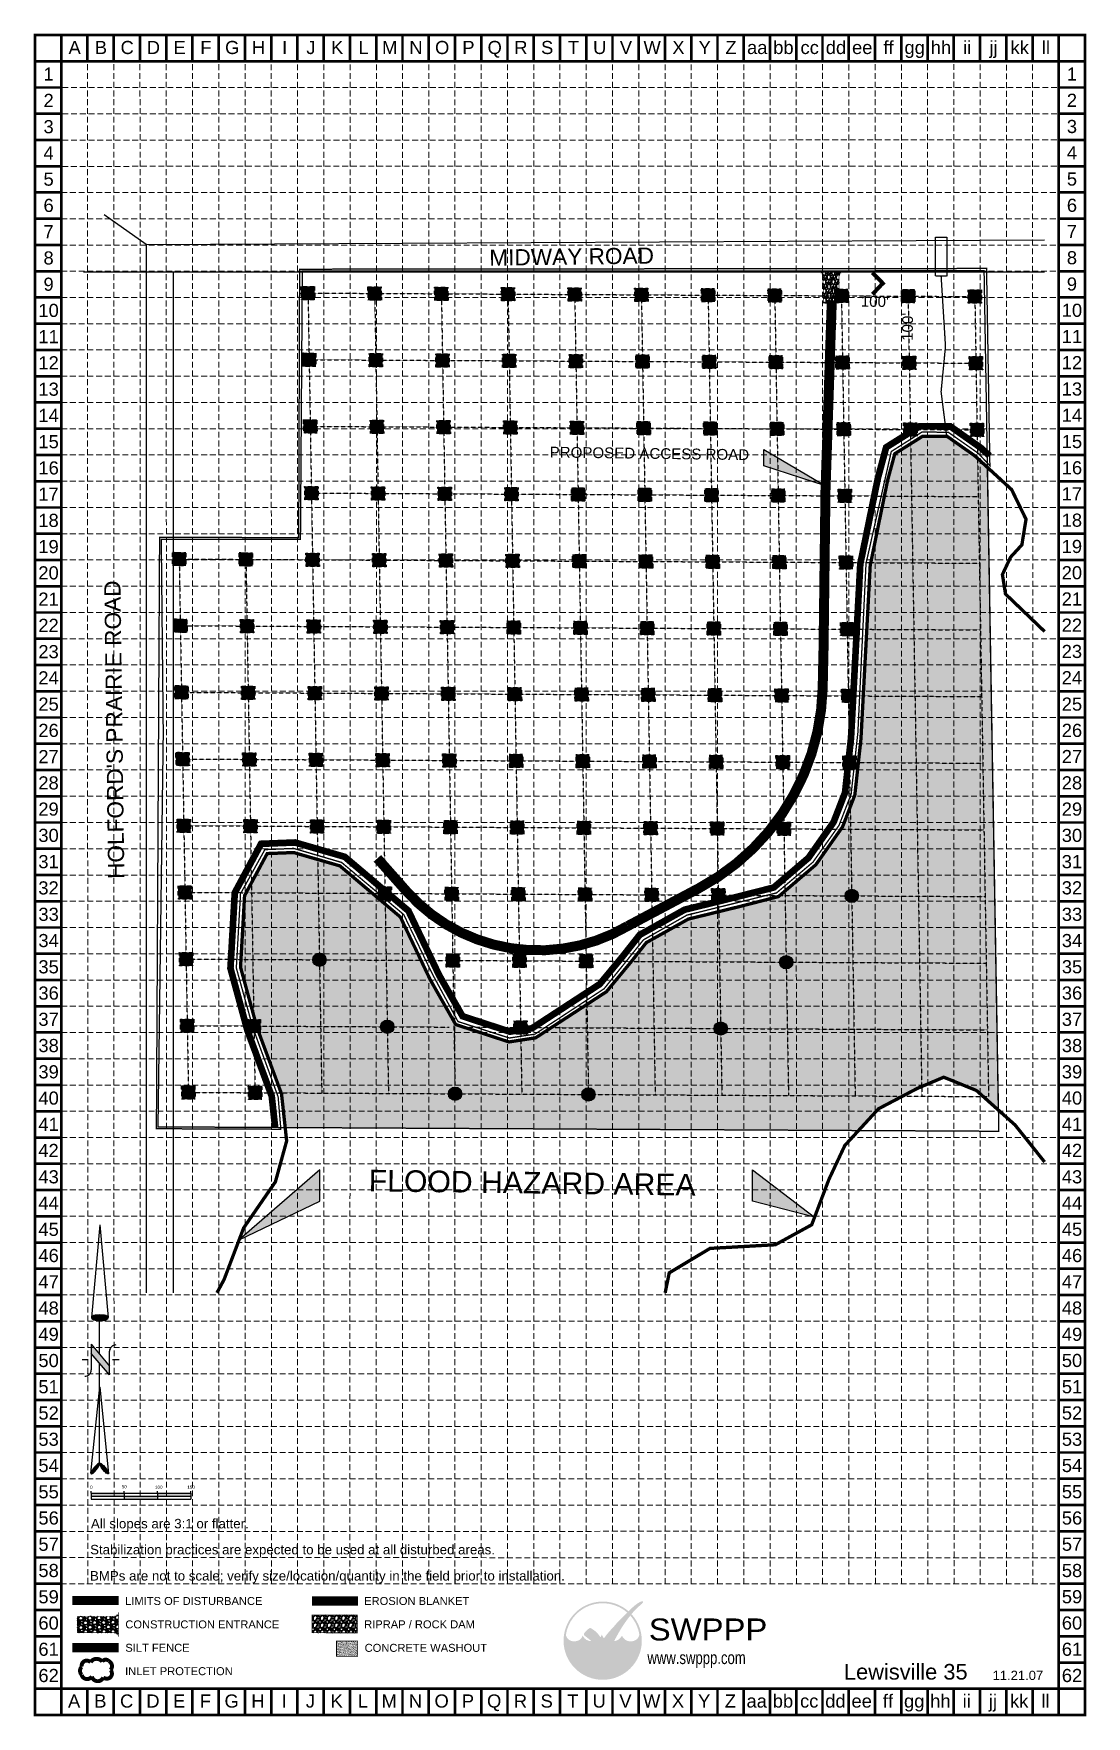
# Model space of a CAD drawing. Header units: feet. Extents: x -159 to 1421, y -888 to 1637.
import ezdxf
from ezdxf.enums import TextEntityAlignment as Align

# ---------------------------------------------------------------- set-up
doc = ezdxf.new("R2010")
doc.units = ezdxf.units.FT
doc.header["$MEASUREMENT"] = 0
for name, pattern in [('ACAD_ISO02W100', [15, 12, -3]), ('HIDDEN', [0.375, 0.25, -0.125]), ('HIDDEN2', [0.1875, 0.125, -0.0625]), ('PHANTOM2', [1.25, 0.625, -0.125, 0.125, -0.125, 0.125, -0.125])]:
    doc.linetypes.add(name, pattern=pattern)
for name, color, linetype in [('BASE', 7, 'Continuous'), ('FEMA FLOOD', 5, 'HIDDEN2'), ('GRID', 254, 'HIDDEN'), ('Hatch', 5, 'Continuous'), ('LEGEND', 7, 'Continuous'), ('LIMITS OF DISTURBANCE', 1, 'HIDDEN'), ('LOGO', 7, 'Continuous'), ('NARROW', 7, 'Continuous'), ('P-Access Rd', 1, 'Continuous'), ('P-Silt Fence', 2, 'SILT_FENCE'), ('PL', 2, 'PHANTOM2')]:
    doc.layers.add(name, color=color, linetype=linetype)
for name, color, linetype, true_color in [('Bore Locations', 7, 'Continuous', 0xffffff), ('Pot Hole Locations', 7, 'Continuous', 0xffffff), ('Spot Flood Plain', 7, 'Continuous', 0xffffff)]:
    doc.layers.add(name, color=color, linetype=linetype, true_color=true_color)
doc.styles.add('Arial', font='ARIAL.TTF')
doc.styles.add('HEI', font='simplex.shx')
doc.styles.add("L200'", font='ARIAL.TTF', dxfattribs={"height": 0.001969})
doc.styles.add('LOGO1', font='ROCKEB.TTF', dxfattribs={"height": 25})
doc.styles.get("Standard").update_dxf_attribs({"font": 'ARIAL.TTF'})
doc.linetypes.add('SANITARY_SEWER_EXIST', pattern='A,0.65,-0.2,["SS",HEI,S=0.088,R=0,X=-0.165,Y=-0.05],-0.05', length=0.9)
doc.linetypes.add('SILT_FENCE', pattern='A,0.65,-0.2,["SF",Standard,S=0.106,R=0,X=-0.165,Y=-0.05],-0.05', length=0.9)
doc.linetypes.add('WATER_EXIST', pattern='A,0.65,-0.15,["WL",HEI,S=0.088,R=0,X=-0.1,Y=-0.05],-0.05', length=0.85)

msp = doc.modelspace()

# ---------------------------------------------------------------- texts
at = {"color": 7}
for s, p in [('0', (-73.9, -546.2)), ('50', (-26.5, -545.5)), ('100', (23.5, -546.2)), ('150', (71.9, -546.2))]:
    msp.add_text(s, height=4.8, dxfattribs=at).set_placement(p)
at = {"insert": (1056.9, -809), "char_height": 23.42, "width": 184.063, "attachment_point": 1}
msp.add_mtext('Lewisville 35', dxfattribs=at)
at = {"layer": 'BASE'}
for s, height, p in [('A', 19.7, (-97.1, 1615.9)), ('B', 19.7, (-57.7, 1615.9)), ('C', 19.7, (-18.3, 1615.9)), ('D', 19.7, (21, 1615.9)), ('E', 19.7, (60.4, 1615.9)), ('F', 19.7, (99.8, 1615.9)), ('G', 19.7, (139.2, 1615.9)), ('H', 19.7, (178.6, 1615.9)), ('I', 19.7, (217.9, 1615.9)), ('J', 19.7, (257.3, 1615.9)), ('K', 19.7, (296.7, 1615.9)), ('L', 19.7, (336.1, 1615.9)), ('M', 19.7, (375.5, 1615.9)), ('N', 19.7, (414.8, 1615.9)), ('O', 19.7, (454.2, 1615.9)), ('P', 19.7, (493.6, 1615.9)), ('Q', 19.7, (533, 1615.9)), ('R', 19.7, (572.3, 1615.9)), ('S', 19.7, (611.7, 1615.9)), ('T', 19.7, (651.1, 1615.9)), ('U', 19.7, (690.5, 1615.9)), ('V', 19.7, (729.9, 1615.9)), ('W', 19.7, (769.2, 1615.9)), ('X', 19.7, (808.6, 1615.9)), ('Y', 19.7, (848, 1615.9)), ('Z', 19.7, (887.4, 1615.9)), ('aa', 19.69, (926.8, 1615.9)), ('bb', 19.69, (966.1, 1615.9)), ('cc', 19.69, (1005.5, 1615.9)), ('dd', 19.69, (1044.9, 1615.9)), ('ee', 19.69, (1084.3, 1615.9)), ('ff', 19.69, (1123.7, 1615.9)), ('gg', 19.69, (1163, 1615.9)), ('hh', 19.69, (1202.4, 1615.9)), ('ii', 19.69, (1241.8, 1615.9)), ('jj', 19.69, (1281.2, 1615.9)), ('kk', 19.69, (1320.6, 1615.9)), ('ll', 19.69, (1359.9, 1615.9)), ('1', 19.7, (-136.2, 1576.1)), ('1', 19.7, (-136.2, 1575.9)), ('1', 19.7, (1398.9, 1576.1)), ('2', 19.7, (-136.2, 1536.5)), ('2', 19.7, (1398.9, 1536.7)), ('3', 19.7, (-136.2, 1497.1)), ('3', 19.7, (1398.9, 1497.4)), ('4', 19.7, (-136.2, 1457.7)), ('4', 19.7, (1398.9, 1458)), ('5', 19.7, (-136.2, 1418.4)), ('5', 19.7, (1398.9, 1418.6)), ('6', 19.7, (-136.2, 1379)), ('6', 19.7, (1398.9, 1379.2)), ('7', 19.7, (-136.2, 1339.6)), ('7', 19.7, (1398.9, 1339.9)), ('8', 19.7, (-136.2, 1300.2)), ('8', 19.7, (1398.9, 1300.5)), ('9', 19.7, (-136.2, 1260.8)), ('9', 19.7, (1398.9, 1261.1)), ('10', 19.69, (-136.2, 1221.5)), ('10', 19.69, (1398.9, 1221.7)), ('11', 19.69, (-136.2, 1182.1)), ('11', 19.69, (1398.9, 1182.3)), ('12', 19.69, (-136.2, 1142.9)), ('12', 19.69, (1398.9, 1143.1)), ('13', 19.69, (-136.2, 1103.3)), ('13', 19.69, (1398.9, 1103.6)), ('14', 19.69, (-136.2, 1064)), ('14', 19.69, (1398.9, 1064.2)), ('15', 19.69, (-136.2, 1024.6)), ('15', 19.69, (1398.9, 1024.8)), ('16', 19.69, (-136.2, 985.2)), ('16', 19.69, (1398.9, 985.4)), ('17', 19.69, (-136.3, 945.9)), ('17', 19.69, (1398.8, 946.2)), ('18', 19.69, (-136.3, 906.5)), ('18', 19.69, (1398.8, 906.8)), ('19', 19.69, (-136.3, 867.2)), ('19', 19.69, (1398.8, 867.4)), ('20', 19.69, (-136.3, 827.8)), ('20', 19.69, (1398.8, 828)), ('21', 19.69, (-136.3, 788.4)), ('21', 19.69, (1398.8, 788.6)), ('22', 19.69, (-136.3, 749)), ('22', 19.69, (1398.8, 749.3)), ('23', 19.69, (-136.3, 709.6)), ('23', 19.69, (1398.8, 709.9)), ('24', 19.69, (-136.3, 670.3)), ('24', 19.69, (1398.8, 670.5)), ('25', 19.69, (-136.3, 630.9)), ('25', 19.69, (1398.9, 630.9)), ('26', 19.69, (-136.3, 591.5)), ('26', 19.69, (1398.9, 591.5)), ('27', 19.69, (-136.3, 552.1)), ('27', 19.69, (1398.9, 552.2)), ('28', 19.69, (-136.3, 512.7)), ('28', 19.69, (1398.9, 512.8)), ('29', 19.69, (-136.3, 473.4)), ('29', 19.69, (1398.9, 473.4)), ('30', 19.69, (-136.3, 434)), ('30', 19.69, (1398.9, 434)), ('31', 19.69, (-136.3, 394.6)), ('31', 19.69, (1398.9, 394.6)), ('32', 19.69, (-136.3, 355.2)), ('32', 19.69, (1398.9, 355.3)), ('33', 19.69, (-136.2, 315.6)), ('33', 19.69, (1399, 315.6)), ('34', 19.69, (-136.2, 276.2)), ('34', 19.69, (1399, 276.2)), ('35', 19.69, (-136.2, 236.8)), ('35', 19.69, (1399, 236.9)), ('36', 19.69, (-136.2, 197.4)), ('36', 19.69, (1399, 197.5)), ('37', 19.69, (-136.2, 158.1)), ('37', 19.69, (1399, 158.1)), ('38', 19.69, (-136.2, 118.7)), ('38', 19.69, (1399, 118.7)), ('39', 19.69, (-136.2, 79.3)), ('39', 19.69, (1399, 79.3)), ('40', 19.69, (-136.2, 39.9)), ('40', 19.69, (1399, 40)), ('41', 19.69, (-136.2, 0.5)), ('41', 19.69, (1399, 0.6)), ('42', 19.69, (-136.3, -38.7)), ('42', 19.69, (1398.9, -38.6)), ('43', 19.69, (-136.2, -78.2)), ('43', 19.69, (1399, -78.2)), ('44', 19.69, (-136.2, -117.6)), ('44', 19.69, (1399, -117.6)), ('45', 19.69, (-136.2, -157)), ('45', 19.69, (1399, -156.9)), ('46', 19.69, (-136.2, -196.3)), ('46', 19.69, (1399, -196.3)), ('47', 19.69, (-136.2, -235.7)), ('47', 19.69, (1399, -235.7)), ('48', 19.69, (-136.2, -275.1)), ('48', 19.69, (1399, -275.1)), ('49', 19.69, (-136.2, -314.4)), ('49', 19.69, (1399, -314.4)), ('50', 19.69, (-136.2, -353.8)), ('50', 19.69, (1399, -353.7)), ('51', 19.69, (-136.2, -393.1)), ('51', 19.69, (1399, -393.1)), ('52', 19.69, (-136.2, -432.5)), ('52', 19.69, (1399, -432.5)), ('53', 19.69, (-136.2, -471.9)), ('53', 19.69, (1399, -471.9)), ('54', 19.69, (-136.2, -511.3)), ('54', 19.69, (1399, -511.3)), ('55', 19.69, (-136.2, -550.7)), ('55', 19.69, (1399, -550.6)), ('56', 19.69, (-136.2, -590)), ('56', 19.69, (1399, -590)), ('57', 19.69, (-136.2, -629.4)), ('57', 19.69, (1399, -629.4)), ('58', 19.69, (-136.2, -668.8)), ('58', 19.69, (1399, -668.8)), ('59', 19.69, (-136.2, -708.2)), ('59', 19.69, (1399, -708.1)), ('60', 19.69, (-136.2, -747.6)), ('60', 19.69, (1399, -747.5)), ('61', 19.69, (-136.2, -786.9)), ('61', 19.69, (1399, -786.9)), ('62', 19.69, (-136.2, -826.3)), ('62', 19.69, (1399, -826.3)), ('A', 19.7, (-97.9, -864.6)), ('B', 19.7, (-58.5, -864.6)), ('C', 19.7, (-19.1, -864.6)), ('D', 19.7, (20.3, -864.6)), ('E', 19.7, (59.6, -864.6)), ('F', 19.7, (99, -864.6)), ('G', 19.7, (138.4, -864.6)), ('H', 19.7, (177.8, -864.6)), ('I', 19.7, (217.2, -864.6)), ('J', 19.7, (256.5, -864.6)), ('K', 19.7, (295.9, -864.6)), ('L', 19.7, (335.3, -864.6)), ('M', 19.7, (374.7, -864.6)), ('N', 19.7, (414.1, -864.6)), ('O', 19.7, (453.4, -864.6)), ('P', 19.7, (492.8, -864.6)), ('Q', 19.7, (532.2, -864.6)), ('R', 19.7, (571.6, -864.6)), ('S', 19.7, (611, -864.6)), ('T', 19.7, (650.3, -864.6)), ('U', 19.7, (689.7, -864.6)), ('V', 19.7, (729.1, -864.6)), ('W', 19.7, (768.5, -864.6)), ('X', 19.7, (807.9, -864.6)), ('Y', 19.7, (847.2, -864.6)), ('Z', 19.7, (886.6, -864.6)), ('bb', 19.69, (965.4, -864.6)), ('dd', 19.69, (1044.1, -864.6)), ('ff', 19.69, (1122.9, -864.6)), ('hh', 19.69, (1201.6, -864.6)), ('ii', 19.69, (1241, -864.6)), ('jj', 19.69, (1280.4, -864.6)), ('kk', 19.69, (1319.8, -864.6)), ('ll', 19.69, (1359.2, -864.6)), ('aa', 19.69, (926, -864.6)), ('cc', 19.69, (1004.8, -864.6)), ('ee', 19.69, (1083.5, -864.6)), ('gg', 19.69, (1162.3, -864.6))]:
    msp.add_text(s, height=height, dxfattribs=at).set_placement(p, align=Align.MIDDLE_CENTER)
at = {"layer": 'BASE', "color": 7, "style": "L200'"}
for s, p in [('All slopes are 3:1 or flatter.', (-72.7, -605.6)), ('Stabilization practices are expected to be used at all disturbed areas.', (-73.9, -644.6)), ('BMPs are not to scale; verify size/location/quantity in the field prior to installation.', (-74.1, -683.9))]:
    msp.add_text(s, height=14.247, dxfattribs=at).set_placement(p)
at = {"layer": 'BASE'}
msp.add_text('11.21.07', height=13.96, dxfattribs=at).set_placement((1317.8, -833.1), align=Align.CENTER)
at = {"layer": 'LEGEND', "style": "L200'"}
for s, height, p in [('LIMITS OF DISTURBANCE', 11.953, (-21.4, -720.5)), ('EROSION BLANKET ', 11.953, (337.2, -720.5)), ('CONSTRUCTION ENTRANCE', 11.953, (-21.1, -755.6)), ('RIPRAP / ROCK DAM', 11.953, (337.2, -755.5)), ('SILT FENCE', 11.95, (-21.1, -790.7)), ('CONCRETE WASHOUT', 11.953, (337.9, -790.8)), ('INLET PROTECTION', 11.953, (-21.4, -825.8))]:
    msp.add_text(s, height=height, dxfattribs=at).set_placement(p)
at = {"layer": 'Pot Hole Locations', "color": 7, "ltscale": 1.25, "char_height": 24.3, "width": 958.52, "attachment_point": 2, "line_spacing_factor": 0.9}
for s, insert, rotation in [('MIDWAY ROAD', (648.2, 1314.4, -1091.8), 0.7597), ("HOLFORD'S PRAIRIE ROAD", (-49.8, 592.3, -2456.6), 90.7597)]:
    msp.add_mtext(s, dxfattribs=dict(at, insert=insert, rotation=rotation))
at = {"layer": 'Pot Hole Locations', "color": 7, "ltscale": 1.25, "char_height": 16.2, "width": 626.157, "attachment_point": 1, "style": 'Arial'}
for insert, rotation in [((1082.3, 1243.4), 359.2403), ((1143.8, 1175.9), 89.2403)]:
    msp.add_mtext("100'", dxfattribs=dict(at, insert=insert, rotation=rotation))
at = {"layer": 'Pot Hole Locations', "color": 7, "ltscale": 1.25, "rotation": 359.2403}
for s, insert, char_height, width, attachment_point in [(' PROPOSED ACCESS ROAD ', (914.8, 1013.1), 16.2, 417.577, 3), (' FLOOD HAZARD AREA', (331.7, -67.4), 32.4, 1252.314, 1)]:
    msp.add_mtext(s, dxfattribs=dict(at, insert=insert, char_height=char_height, width=width, attachment_point=attachment_point))

# ---------------------------------------------------------------- blocks, each defined once
blk = doc.blocks.new('North Arrow')
at = {"layer": 'NARROW'}
for p, q in [((32.43, 3.06), (32.43, 4.63)), ((0, 0), (22.36, 2)), ((0, 0), (22.33, -2.02)), ((28.77, -2.09), (34.02, 2.32)), ((36.18, 2.33), (30.46, 2.33)), ((36.16, 2.32), (31.04, -2.09)), ((39.1, 0.01), (59.96, 2.11)), ((31.2, -0.05), (21.66, -0.05)), ((21.66, -0.05), (21.66, -0.05)), ((28.77, -2.09), (34.95, -2.09)), ((32.43, -4.26), (32.43, -2.8)), ((57.45, -0.05), (33.41, -0.05)), ((59.83, -2.14), (39.04, -0.01)), ((57.69, -0.03), (57.77, -0.01)), ((57.77, -0.05), (57.69, -0.03))]:
    blk.add_line(p, q, dxfattribs=at)
blk.add_lwpolyline([(22.36, -2.03), (22.59, -1.93, 0.091577), (22.87, -1.44, 0.048306), (23.03, -0.75), (23.07, -0.01), (23.01, 0.82, 0.048306), (22.87, 1.42, 0.091577), (22.59, 1.91), (22.36, 2.01), (22.14, 1.91, 0.091577), (21.86, 1.42, 0.048306), (21.72, 0.82), (21.66, -0.01), (21.72, -0.83, 0.048306), (21.86, -1.44, 0.091577), (22.14, -1.93)], format="xyb", close=True, dxfattribs=at)
for points in [[(57.46, -0.03), (57.44, 0.08, -0.066818), (57.67, 0.47, -0.03073), (58.01, 0.84), (58.52, 1.29), (59.07, 1.7, -0.03073), (59.5, 1.95, -0.066818), (59.93, 2.1), (60.04, 2.06)], [(60.04, 2.06), (60.05, 1.95, -0.066818), (59.82, 1.56, -0.03073), (59.43, 1.14), (58.97, 0.74), (58.42, 0.33, -0.03073), (57.99, 0.08, -0.036692), (57.76, -0.02)], [(57.46, -0.04), (57.44, -0.15, 0.066818), (57.67, -0.54, 0.03073), (58.01, -0.9), (58.52, -1.36), (59.07, -1.77, 0.03073), (59.5, -2.02, 0.066818), (59.93, -2.17), (60.04, -2.13)], [(60.04, -2.13), (60.05, -2.01, 0.066818), (59.82, -1.63, 0.03073), (59.43, -1.2), (58.97, -0.8), (58.42, -0.4, 0.03073), (57.99, -0.15, 0.036692), (57.76, -0.05)]]:
    blk.add_lwpolyline(points, format="xyb", dxfattribs=at)
for centre, start, end in [((30.46, 3.86), 178.8769, 270), ((34.95, -3.62), 358.8769, 90)]:
    blk.add_arc(centre, 1.53, start, end, dxfattribs=at)
for points in [[(23.03, -0.76), (21.67, -0.05), (23.07, -0.05), (21.72, 0.82)], [(23.07, -0.05), (21.72, 0.82), (23.02, 0.75), (21.85, 1.42)], [(23.02, 0.75), (21.85, 1.42), (22.87, 1.44), (22.14, 1.91)], [(22.87, 1.44), (22.14, 1.91), (22.59, 1.91), (22.36, 2)], [(31.05, -2.09), (36.15, 2.36), (28.75, -2.06), (34.01, 2.36)], [(57.44, 0.08), (57.7, -0.01), (57.5, 0.21), (57.77, -0.01)], [(57.45, -0.04), (57.69, -0.02), (57.44, 0.08), (57.7, -0.01)], [(57.5, 0.21), (57.77, -0.01), (57.6, 0.39), (57.94, 0.06)], [(57.6, 0.39), (57.94, 0.06), (57.68, 0.5), (58.07, 0.13)], [(57.68, 0.5), (58.07, 0.13), (57.84, 0.66), (58.29, 0.26)], [(57.84, 0.66), (58.29, 0.26), (58.03, 0.86), (58.52, 0.41)], [(58.03, 0.86), (58.52, 0.41), (58.26, 1.07), (58.73, 0.57)], [(58.26, 1.07), (58.73, 0.57), (58.52, 1.3), (59.05, 0.81)], [(58.52, 1.3), (59.05, 0.81), (58.7, 1.42), (59.26, 0.99)], [(59.26, 1), (58.69, 1.42), (59.45, 1.15), (59, 1.65)], [(59.45, 1.15), (59, 1.65), (59.62, 1.34), (59.28, 1.82)], [(59.62, 1.34), (59.28, 1.82), (59.81, 1.55), (59.49, 1.95)], [(59.81, 1.55), (59.49, 1.95), (59.93, 1.73), (59.69, 2.04)], [(59.93, 1.73), (59.69, 2.04), (60.05, 1.94), (59.93, 2.1)], [(60.05, 1.94), (59.93, 2.1), (60.04, 2.06)], [(22.87, -1.44), (21.72, -0.87), (23.03, -0.76), (21.67, -0.05)], [(22.58, -1.93), (21.86, -1.45), (22.87, -1.44), (21.72, -0.87)], [(22.36, -2.01), (22.14, -1.93), (22.58, -1.93), (21.86, -1.45)], [(57.44, -0.14), (57.69, -0.02), (57.45, -0.04), (57.69, -0.02)], [(57.46, -0.19), (57.7, -0.03), (57.44, -0.14), (57.69, -0.02)], [(57.53, -0.33), (57.76, -0.05), (57.46, -0.19), (57.7, -0.03)], [(57.63, -0.48), (57.9, -0.1), (57.53, -0.33), (57.76, -0.05)], [(57.78, -0.66), (58.09, -0.2), (57.63, -0.48), (57.9, -0.1)], [(57.97, -0.87), (58.34, -0.35), (57.78, -0.66), (58.09, -0.2)], [(58.24, -1.11), (58.61, -0.54), (57.97, -0.87), (58.34, -0.35)], [(58.61, -1.43), (58.93, -0.77), (58.24, -1.11), (58.61, -0.54)], [(58.91, -1.64), (59.2, -1), (58.61, -1.43), (58.93, -0.77)], [(59.12, -1.79), (59.57, -1.36), (58.92, -1.65), (59.2, -1.01)], [(59.35, -1.93), (59.81, -1.62), (59.12, -1.79), (59.57, -1.36)], [(59.54, -1.32), (59.41, -1.18), (59.21, -1.01)], [(59.58, -2.05), (59.93, -1.79), (59.35, -1.93), (59.81, -1.62)], [(59.78, -2.13), (60.05, -2.01), (59.58, -2.05), (59.93, -1.79)], [(59.92, -2.17), (60.04, -2.13), (59.78, -2.13), (60.05, -2.01)]]:
    blk.add_solid(points, dxfattribs=at)
blk = doc.blocks.new('new logo')
at = {"layer": 'LOGO'}
h = blk.add_hatch(color=170, dxfattribs=at)
h.paths.add_polyline_path([(67.4, 44.1), (66.8, 44.7), (66.3, 45.2), (66, 45.8), (65.5, 46.4), (65.1, 47.2), (64.7, 47.9), (64.4, 48.5), (64.2, 49), (63.9, 49.6), (63.7, 50.1), (63.3, 51), (62.9, 52), (62.6, 52.8), (62.4, 53.3), (62.2, 53.7), (62.1, 54.2), (61.9, 54.7), (61.7, 55.2), (61.5, 55.7), (61.3, 56.3), (61, 56.8), (60.8, 57.4), (60.5, 57.9), (60.2, 58.5), (60, 59.1), (59.7, 59.6), (59.3, 60.2), (59, 60.8), (58.7, 61.3), (58.3, 61.9), (58, 62.4), (57.6, 62.9), (57.3, 63.4), (56.9, 63.9), (56.6, 64.3), (56.3, 64.7), (55.9, 65.1), (55.6, 65.5), (55.2, 65.9), (54.9, 66.2), (54, 66.2), (52.9, 66.3), (52, 66.5), (51.5, 66.6), (50.9, 66.8), (50.3, 67), (49.4, 67.4), (48.3, 67.9), (47.3, 68.6), (46.5, 69.3), (45.7, 70), (45, 70.8), (44.4, 71.5), (44, 72.2), (43.6, 72.7), (43.4, 72.9), (43.2, 73.2), (43.1, 73.4), (43, 73.5), (42.8, 73.7), (42.7, 73.7), (42.7, 73.8), (42.6, 73.8), (42.5, 73.7), (42.5, 73.6), (42.4, 73.5), (42.4, 73.4), (42.3, 73.2), (42.2, 72.8), (42, 72.1), (41.7, 71.5), (41.4, 70.9), (41, 70.3), (40.5, 69.8), (40, 69.2), (39.4, 68.7), (38.8, 68.2), (38.1, 67.7), (37.3, 67.3), (36.5, 66.9), (35.7, 66.6), (34.9, 66.3), (34, 66.1), (33, 66), (31.9, 65.9), (30.8, 65.9), (29.6, 65.9), (28.6, 66), (27.6, 66.1), (26.7, 66.4), (25.8, 66.7), (25, 67.1), (24.1, 67.6), (23.2, 68.2), (22.4, 68.9), (21.8, 69.5), (21.4, 69.9), (21, 70.4), (20.6, 70.9), (20.2, 71.5), (19.9, 72.1), (19.5, 72.9), (19.2, 73.8), (18.9, 74.8, -0.595729), (106.3, 106.8), (107, 107.5), (107.5, 108), (108.1, 108.6, 37.93689), (112.3, 104.5), (112.1, 104.2), (111.6, 103.7), (111.1, 103.1), (110.6, 102.5, -0.146449), (123.6, 75), (123.3, 74.5), (123.1, 74), (122.9, 73.5), (122.8, 73.1), (122.5, 72.4), (122.2, 71.7), (121.9, 71.1), (121.5, 70.5), (121.1, 70), (120.7, 69.5), (120.2, 69), (119.6, 68.6), (119, 68.1), (118.4, 67.7), (117.8, 67.4), (117.1, 67), (116.5, 66.7), (115.8, 66.5), (115, 66.3), (114.3, 66.1), (113.5, 66), (112.7, 65.9), (111.9, 65.8), (111.1, 65.8), (110.3, 65.8), (109.4, 65.9), (108.6, 66), (107.7, 66.2), (106.8, 66.4), (105.9, 66.7), (105.1, 67.1), (104.3, 67.5), (103.5, 68), (102.8, 68.6), (102.1, 69.3), (101.4, 70), (100.8, 70.7), (100.2, 71.4), (99.8, 72), (99.5, 72.5), (99.4, 72.8), (99.3, 73), (99.1, 73.2), (99, 73.4), (98.9, 73.5), (98.8, 73.6), (98.7, 73.6), (98.6, 73.6), (98.5, 73.5), (98.4, 73.4), (98.4, 73.3), (98.3, 73.2), (98.2, 73), (98.1, 72.8), (97.8, 72.4), (97.4, 71.8), (96.9, 71.1), (96.4, 70.5), (95.9, 70.1), (95.4, 69.6), (94.8, 69.1), (94.2, 68.6), (93.5, 68.2), (92.8, 67.7), (91.9, 67.3), (91, 66.9), (90.1, 66.6), (89.4, 66.4), (88.6, 66.2), (87.8, 66.1), (87.6, 65.6), (87.4, 65.1), (87.1, 64.4), (86.9, 63.8), (86.6, 63), (86.3, 62.2), (85.9, 61.3), (85.6, 60.4), (85.3, 59.5), (84.9, 58.6), (84.6, 57.7), (84.2, 56.7), (83.9, 55.8), (83.5, 54.9), (83.2, 54), (82.9, 53.2), (82.6, 52.4), (82.3, 51.6), (82.1, 51), (81.9, 50.3), (81.6, 49.8), (81.3, 48.9), (80.9, 48.1), (80.5, 47.3), (80.1, 46.6), (79.6, 45.9), (79.1, 45.4), (78.6, 44.8), (78.1, 44.3), (77.6, 43.9), (77, 43.5), (76.5, 43.1), (75.9, 42.8), (75.3, 42.6), (74.6, 42.3), (73.7, 42.1), (73, 41.9), (72.2, 41.9), (71.6, 42), (70.9, 42.2), (70.1, 42.5), (69.4, 42.8), (68.7, 43.1), (68, 43.5)])
h.paths.add_polyline_path([(71.8, 72), (70.7, 73.9), (70.1, 75.2), (69.7, 74.3), (68.7, 72.6), (67.9, 71.7), (67.9, 71.5), (68.1, 71.2), (68.3, 71), (68.4, 70.8), (68.5, 70.6), (68.7, 70.4), (68.8, 70.2), (68.9, 70.1), (69, 70), (69.1, 69.8), (69.3, 69.7), (69.4, 69.7), (69.5, 69.6), (69.6, 69.5), (69.7, 69.5), (69.8, 69.4), (69.9, 69.4), (70.1, 69.3), (70.2, 69.3), (70.3, 69.2), (70.4, 69.2), (70.5, 69.2), (70.6, 69.2), (70.8, 69.2), (70.9, 69.2), (71, 69.2), (71.1, 69.2), (71.2, 69.2), (71.3, 69.2), (71.4, 69.2), (71.5, 69.2), (71.6, 69.2), (71.7, 69.3), (71.8, 69.3), (71.9, 69.3), (72, 69.4), (72.1, 69.5), (72.2, 69.5), (72.3, 69.6), (72.5, 69.6), (72.6, 69.7), (72.7, 69.8), (72.8, 69.9), (72.9, 70), (73, 70.1), (73.1, 70.2), (73.2, 70.3), (73.3, 70.4), (72.5, 71.1)], flags=17)
blk.add_hatch(color=240, dxfattribs=at).paths.add_polyline_path([(117.7, 117.3), (118.9, 118.2), (119.8, 118.9), (120.6, 119.5), (121.3, 119.9), (121.9, 120.3), (122.4, 120.6), (122.8, 120.9), (123.1, 121.1), (123.4, 121.3), (123.7, 121.4), (124, 121.6), (124.2, 121.7), (124.4, 121.8), (124.6, 121.9), (124.8, 121.9), (125, 122), (125.2, 122.1), (125.4, 122.2), (125.6, 122.2), (125.8, 122.3), (125.9, 122.4), (126.1, 122.4), (126.3, 122.5), (126.4, 122.5), (126.6, 122.6), (126.7, 122.6), (126.8, 122.7), (126.9, 122.7), (127.1, 122.7), (127.2, 122.8), (127.3, 122.8), (127.4, 122.8), (127.5, 122.8), (127.6, 122.8), (127.7, 122.8), (127.8, 122.8), (127.9, 122.8), (128, 122.8), (128.1, 122.8), (128.1, 122.8), (128.2, 122.8), (128.3, 122.8), (128.4, 122.8), (128.4, 122.7), (128.5, 122.7), (128.5, 122.7), (128.6, 122.7), (128.6, 122.6), (128.7, 122.6), (128.7, 122.6), (128.7, 122.5), (128.7, 122.5), (128.8, 122.4), (128.8, 122.4), (128.8, 122.3), (128.8, 122.3), (128.8, 122.2), (128.8, 122.1), (128.8, 122.1), (128.8, 122), (128.8, 121.9), (128.8, 121.8), (128.8, 121.8), (128.8, 121.7), (128.8, 121.6), (128.7, 121.5), (128.7, 121.4), (128.7, 121.3), (128.6, 121.3), (128.6, 121.2), (128.5, 121.1), (128.4, 121), (128.4, 120.8), (128.3, 120.7), (128.2, 120.6), (128.1, 120.4), (128, 120.3), (127.8, 120.1), (127.7, 120), (127.6, 119.8), (127.4, 119.6), (127.3, 119.4), (127.1, 119.2), (126.8, 119), (126.6, 118.8), (126.3, 118.5), (125.9, 118.2), (125.5, 117.9), (125.1, 117.5), (124.6, 117), (124, 116.6), (123.5, 116.1), (122.9, 115.6), (122.3, 115.1), (121.7, 114.5), (121.1, 114), (120.6, 113.5), (120, 113), (119.5, 112.5), (119, 112), (118.5, 111.5), (118, 111), (117.5, 110.5), (117, 109.9), (116.5, 109.4), (116, 108.8), (115.5, 108.3), (115, 107.7), (114.5, 107.1), (114, 106.6), (113.5, 106), (113, 105.4), (112.5, 104.8), (112.1, 104.2), (111.6, 103.7), (111.1, 103.1), (110.6, 102.4), (110.1, 101.8), (109.6, 101.1), (109, 100.4), (108.5, 99.7), (107.9, 98.9), (107.3, 98.1), (106.7, 97.3), (106, 96.4), (105.4, 95.6), (104.8, 94.7), (104.2, 93.9), (103.6, 93.1), (103.1, 92.3), (102.5, 91.5), (102, 90.6), (101.4, 89.8), (100.9, 89), (100.3, 88.2), (99.8, 87.3), (99.2, 86.5), (98.6, 85.6), (98.1, 84.7), (97.5, 83.8), (96.9, 82.9), (96.4, 82), (95.9, 81.1), (95.4, 80.3), (94.9, 79.5), (94.5, 78.7), (94, 78), (93.6, 77.2), (93.2, 76.5), (92.8, 75.8), (92.4, 75), (92, 74.3), (91.6, 73.5), (91.2, 72.8), (90.8, 72), (90.4, 71.3), (90, 70.6), (89.6, 69.9), (89.3, 69.3), (89, 68.7), (88.8, 68.2), (88.5, 67.7), (88.3, 67.3), (88.1, 66.9), (88, 66.5), (87.8, 66.1), (87.6, 65.6), (87.4, 65.1), (87.1, 64.4), (86.9, 63.8), (86.6, 63), (86.3, 62.2), (85.9, 61.3), (85.6, 60.4), (85.3, 59.5), (84.9, 58.6), (84.6, 57.7), (84.2, 56.7), (83.9, 55.8), (83.5, 54.9), (83.2, 54), (82.9, 53.2), (82.6, 52.4), (82.3, 51.6), (82.1, 51), (81.9, 50.3), (81.6, 49.8), (81.4, 49.2), (81.2, 48.7), (81, 48.3), (80.8, 47.9), (80.6, 47.5), (80.4, 47.1), (80.2, 46.7), (80, 46.4), (79.7, 46.1), (79.5, 45.8), (79.2, 45.5), (79, 45.2), (78.7, 44.9), (78.5, 44.7), (78.2, 44.4), (78, 44.2), (77.7, 44), (77.4, 43.8), (77.2, 43.6), (76.9, 43.4), (76.6, 43.2), (76.3, 43), (76, 42.9), (75.7, 42.7), (75.5, 42.6), (75.2, 42.5), (74.9, 42.4), (74.6, 42.3), (74.3, 42.2), (74, 42.1), (73.8, 42.1), (73.5, 42), (73.2, 42), (73, 41.9), (72.7, 41.9), (72.5, 41.9), (72.2, 41.9), (72, 42), (71.8, 42), (71.5, 42.1), (71.3, 42.1), (71.1, 42.2), (70.8, 42.2), (70.6, 42.3), (70.4, 42.4), (70.1, 42.5), (69.9, 42.6), (69.6, 42.7), (69.4, 42.8), (69.2, 42.9), (68.9, 43), (68.7, 43.1), (68.5, 43.2), (68.2, 43.4), (68, 43.6), (67.8, 43.7), (67.6, 43.9), (67.4, 44.1), (67.2, 44.3), (67, 44.5), (66.8, 44.7), (66.6, 44.9), (66.5, 45.1), (66.3, 45.4), (66.1, 45.6), (65.9, 45.9), (65.7, 46.2), (65.4, 46.6), (65.2, 47), (65, 47.4), (64.7, 47.9), (64.4, 48.5), (64.2, 49), (63.9, 49.6), (63.7, 50.1), (63.4, 50.7), (63.2, 51.3), (63, 51.8), (62.8, 52.3), (62.6, 52.8), (62.4, 53.3), (62.2, 53.7), (62.1, 54.2), (61.9, 54.7), (61.7, 55.2), (61.5, 55.7), (61.3, 56.3), (61, 56.8), (60.8, 57.4), (60.5, 57.9), (60.2, 58.5), (60, 59.1), (59.7, 59.6), (59.3, 60.2), (59, 60.8), (58.7, 61.3), (58.3, 61.9), (58, 62.4), (57.6, 62.9), (57.3, 63.4), (56.9, 63.9), (56.6, 64.3), (56.3, 64.7), (55.9, 65.1), (55.6, 65.5), (55.2, 65.9), (54.9, 66.3), (54.5, 66.6), (54.1, 67), (53.7, 67.4), (53.3, 67.8), (52.8, 68.1), (52.4, 68.5), (51.9, 68.9), (51.4, 69.3), (50.9, 69.7), (50.5, 70), (50, 70.4), (49.5, 70.8), (49.1, 71.1), (48.7, 71.5), (48.2, 71.8), (47.8, 72.1), (47.5, 72.4), (47.1, 72.7), (46.8, 72.9), (46.6, 73.1), (46.3, 73.3), (46.1, 73.5), (45.9, 73.6), (45.7, 73.8), (45.6, 73.9), (45.5, 74), (45.3, 74.2), (45.2, 74.3), (45.1, 74.4), (45, 74.6), (45, 74.7), (44.9, 74.8), (44.8, 75), (44.8, 75.1), (44.8, 75.2), (44.7, 75.4), (44.7, 75.5), (44.7, 75.7), (44.7, 75.8), (44.7, 76), (44.7, 76.1), (44.7, 76.3), (44.8, 76.4), (44.8, 76.6), (44.9, 76.7), (44.9, 76.9), (45, 77.1), (45.1, 77.2), (45.2, 77.4), (45.3, 77.6), (45.4, 77.8), (45.6, 78), (45.7, 78.2), (45.9, 78.5), (46.1, 78.7), (46.3, 79), (46.6, 79.3), (46.8, 79.5), (47.1, 79.8), (47.3, 80.1), (47.6, 80.4), (47.9, 80.7), (48.2, 81), (48.5, 81.3), (48.8, 81.6), (49.2, 81.9), (49.5, 82.2), (49.8, 82.5), (50.1, 82.7), (50.4, 83), (50.7, 83.2), (51, 83.4), (51.2, 83.6), (51.5, 83.8), (51.7, 83.9), (51.9, 84.1), (52.1, 84.2), (52.2, 84.3), (52.4, 84.4), (52.5, 84.5), (52.7, 84.5), (52.8, 84.6), (53, 84.6), (53.1, 84.6), (53.2, 84.7), (53.3, 84.7), (53.5, 84.7), (53.6, 84.7), (53.7, 84.7), (53.8, 84.7), (54, 84.7), (54.1, 84.6), (54.2, 84.6), (54.3, 84.5), (54.5, 84.5), (54.6, 84.4), (54.7, 84.4), (54.9, 84.3), (55, 84.2), (55.2, 84.1), (55.3, 84.1), (55.5, 84), (55.7, 83.9), (55.9, 83.7), (56.1, 83.6), (56.4, 83.4), (56.7, 83.2), (57, 83), (57.3, 82.8), (57.7, 82.5), (58, 82.3), (58.4, 82), (58.8, 81.7), (59.2, 81.4), (59.6, 81.1), (60, 80.8), (60.4, 80.5), (60.8, 80.2), (61.2, 79.9), (61.5, 79.6), (61.9, 79.3), (62.3, 78.9), (62.6, 78.6), (63, 78.3), (63.3, 77.9), (63.7, 77.5), (64, 77.2), (64.3, 76.8), (64.6, 76.4), (64.9, 76), (65.2, 75.6), (65.5, 75.2), (65.8, 74.8), (66.1, 74.4), (66.4, 74), (66.7, 73.6), (66.9, 73.2), (67.2, 72.8), (67.4, 72.5), (67.6, 72.1), (67.8, 71.8), (67.9, 71.5), (68.1, 71.2), (68.3, 71), (68.4, 70.8), (68.5, 70.6), (68.7, 70.4), (68.8, 70.2), (68.9, 70.1), (69, 70), (69.1, 69.8), (69.3, 69.7), (69.4, 69.7), (69.5, 69.6), (69.6, 69.5), (69.7, 69.5), (69.8, 69.4), (69.9, 69.4), (70.1, 69.3), (70.2, 69.3), (70.3, 69.2), (70.4, 69.2), (70.5, 69.2), (70.6, 69.2), (70.8, 69.2), (70.9, 69.2), (71, 69.2), (71.1, 69.2), (71.2, 69.2), (71.3, 69.2), (71.4, 69.2), (71.5, 69.2), (71.6, 69.2), (71.7, 69.3), (71.8, 69.3), (71.9, 69.3), (72, 69.4), (72.1, 69.5), (72.2, 69.5), (72.3, 69.6), (72.5, 69.6), (72.6, 69.7), (72.7, 69.8), (72.8, 69.9), (72.9, 70), (73, 70.1), (73.1, 70.2), (73.2, 70.3), (73.3, 70.5), (73.5, 70.6), (73.6, 70.8), (73.7, 70.9), (73.9, 71.1), (74, 71.3), (74.2, 71.5), (74.3, 71.8), (74.5, 72), (74.7, 72.3), (74.9, 72.6), (75.1, 72.8), (75.3, 73.1), (75.6, 73.5), (75.8, 73.8), (76.1, 74.1), (76.4, 74.5), (76.7, 74.9), (77, 75.3), (77.3, 75.7), (77.7, 76.1), (78, 76.5), (78.4, 77), (78.8, 77.4), (79.2, 77.9), (79.6, 78.4), (80, 78.9), (80.5, 79.5), (81, 80), (81.5, 80.6), (82, 81.1), (82.5, 81.7), (83, 82.3), (83.6, 82.9), (84.1, 83.5), (84.7, 84.1), (85.2, 84.7), (85.7, 85.3), (86.2, 85.8), (86.7, 86.4), (87.2, 86.9), (87.7, 87.4), (88.1, 87.9), (88.6, 88.5), (89.1, 89), (89.5, 89.5), (90, 90.1), (90.5, 90.6), (91, 91.2), (91.5, 91.7), (92.1, 92.3), (92.6, 92.9), (93.2, 93.5), (93.8, 94.1), (94.4, 94.8), (95, 95.4), (95.6, 96), (96.3, 96.7), (96.9, 97.3), (97.6, 98), (98.2, 98.6), (98.8, 99.2), (99.4, 99.8), (100, 100.3), (100.5, 100.9), (101.1, 101.4), (101.6, 102), (102.1, 102.5), (102.7, 103.1), (103.2, 103.6), (103.7, 104.1), (104.2, 104.7), (104.8, 105.2), (105.3, 105.8), (105.9, 106.3), (106.4, 106.9), (107, 107.5), (107.5, 108), (108.1, 108.6), (108.7, 109.2), (109.3, 109.8), (109.9, 110.3), (110.4, 110.9), (111, 111.5), (111.6, 112), (112.2, 112.6), (112.8, 113.1), (113.4, 113.6), (114, 114.2), (114.6, 114.7), (115.3, 115.3), (116, 115.9), (116.8, 116.6)])
at = {"layer": 'LOGO', "style": 'LOGO1'}
for s, height, width, p in [('SWPPP', 31.32, 1.115, (137, 67)), ('www.swppp.com', 18.112, 0.77, (135, 33.4))]:
    blk.add_text(s, height=height, dxfattribs=dict(at, width=width)).set_placement(p)

# ---------------------------------------------------------------- hatches: boundary and pattern name
h = msp.add_hatch(color=7)
h.paths.add_polyline_path([(-22.6, -557.3), (-22.6, -552.8), (-72.5, -552.8), (-72.5, -557.3)])
h.paths.add_polyline_path([(-22.6, -557.3), (-22.6, -561.8), (27.4, -561.8), (27.4, -557.3)])
h.paths.add_polyline_path([(27.4, -552.8), (27.4, -557.3), (77.4, -557.3), (77.4, -552.8)])
at = {"layer": 'BASE'}
h = msp.add_hatch(dxfattribs=at)
h.set_pattern_fill('AR-SAND', color=30, scale=0.924551, style=0)
h.set_pattern_definition([(37.5, (1077.9811, -866.9302), (-0.0582406, 1.7814464), [0, -1.4053171, 0, -1.5717363, 0, -1.502395]), (7.5, (1077.981, -866.9302), (1.6362484, 2.609217), [0, -0.7581316, 0, -1.2666345, 0, -0.4853891]), (327.5, (1076.8439, -866.9302), (2.8791822, 0.005232), [0, -0.4622754, 0, -1.6641914, 0, -2.1726943]), (317.5, (1076.844, -866.9302), (2.779317, 0.8114556), [0, -0.2311377, 0, -1.09097, 0, -1.2481435])])
h.paths.add_polyline_path([(327.3, -797.6), (327.3, -774.5), (295.6, -774.5), (295.6, -797.6)])
at = {"layer": 'Hatch', "linetype": 'Continuous', "ltscale": 2}
h = msp.add_hatch(dxfattribs=at)
h.set_pattern_fill('DOTS', color=256, scale=62.5, angle=45, style=0)
h.paths.add_polyline_path([(1272.1, 986), (1253.1, 1003.4), (1211.6, 1032.6), (1174.7, 1032.6), (1133.2, 1006.5), (1122.4, 966.6), (1096.3, 839.1), (1082.4, 578.8), (1073.2, 494.4), (1054.8, 446.8), (1014.8, 390), (958.7, 342.2), (898.7, 326.8), (823.4, 308.4), (760.4, 273.1), (737.3, 243.9), (700.5, 199.4), (594.4, 130.3), (554.4, 124.1), (474.5, 150.2), (436.1, 217.8), (391.5, 311.5), (300.8, 388.2), (231.6, 408.2), (191.7, 406.7), (157.8, 343.7), (151.7, 236.2), (176.3, 146), (213.2, 46.2), (218.7, -4.3), (1078.8, -8.8), (1108.7, 23.8), (1166.9, 54.4), (1206.6, 71.2), (1255.6, 51.3), (1288.6, 21.8)])
at = {"layer": 'LEGEND'}
h = msp.add_hatch(dxfattribs=at)
h.set_pattern_fill('GRAVEL', color=4, scale=9.719034, angle=46.0657, style=0)
h.set_pattern_definition([(274.078545, (6917.12864, -12367.4055), (9.044241262, -116.68266971), [1.30756, -129.448664]), (231.0354448, (6917.22164, -12368.70977), (73.921614201, 90.73169125), [2.243814, -222.1375035]), (178.576145, (6915.81064, -12370.4544), (144.423142807, -4.187017498), [1.582142, -156.632257]), (313.339445, (6914.9305, -12374.8699), (-133.237249466, 141.866631485), [2.04331, -202.28767]), (338.899445, (6916.33285, -12376.356), (-117.705309647, 45.92533236), [2.0036274, -198.3593823]), (43.339445, (6918.20213, -12377.0773), (-141.866631485, -133.237249466), [2.04331, -202.28767]), (83.7599448, (6919.68823, -12375.67494), (-17.6737734604, -158.421191589), [2.702173, -267.514933]), (118.3210448, (6919.98194, -12372.98878), (-106.774893602, 197.347650583), [2.55113, -252.5619274]), (167.495345, (6918.77165, -12370.743), (-144.934462938, 31.67162586), [2.05023, -202.9730076]), (221.302145, (6916.77006, -12370.2991), (81.176172214, 70.24601341), [2.340654, -114.6920123]), (268.4631448, (6915.01167, -12371.844), (-3.9313503017, -158.165554203), [3.0269736, -299.670608]), (184.879845, (6921.6764, -12368.0083), (-89.197851186, -8.53296123), [1.033143, -102.2815936]), (217.534945, (6920.647, -12368.09616), (101.662061715, 77.50056317), [1.965548, -194.5897385]), (271.065745, (6919.0884, -12369.294), (6.9990323, -6.7433835), [1.3744755, -12.370308]), (249.264345, (6917.7765, -12368.9744), (19.71883554, 48.48192026), [0.740182, -73.2777717]), (337.867145, (6917.5144, -12369.6666), (-27.74047296, 13.23111646), [1.046769, -51.2918306]), (77.029545, (6918.484, -12370.061), (6.23205318, 34.48385592), [1.700141, -54.971078]), (207.630845, (6918.8656, -12368.4042), (20.4857846, 7.25469264), [1.22937, -29.504916]), (62.455245, (6913.6032, -12373.72606), (46.436789199, 90.220411273), [1.722213, -170.4995003]), (116.411945, (6914.39965, -12372.19906), (50.015852593, -102.17329652), [1.444841, -143.038983]), (339.264345, (6917.4658, -12367.0556), (-48.48192026, 19.71883554), [1.4803546, -72.537599]), (29.676245, (6918.8503, -12367.5797), (-88.430867724, -49.760221412), [1.722213, -170.4995003]), (25.509745, (6917.9426, -12377.907), (-47.71495143, -21.50842766), [1.6607885, -81.3786737]), (340.840845, (6919.4415, -12377.1917), (-110.706209148, 39.182122265), [1.391552, -137.763832]), (112.867145, (6924.5323, -12373.729), (-21.50837693, 47.71497447), [1.4803546, -72.537599]), (63.419745, (6923.957, -12372.36494), (-59.66788944, -117.960893755), [1.6292113, -161.291484]), (115.509745, (6921.228, -12377.1585), (21.50842766, -47.71495143), [0.830394, -82.209068]), (147.375645, (6924.1277, -12374.1489), (-34.73949104, 19.974517), [0.4955735, -49.0619636]), (212.029545, (6923.7103, -12373.8817), (27.22916427, 14.25372584), [2.0036274, -38.068969]), (232.074745, (6922.01166, -12374.94436), (60.434786638, 76.733675973), [1.8568214, -183.8250535]), (349.755845, (6919.114, -12370.668), (-20.74144746, 6.4877203), [1.4016985, -33.640773]), (39.2229448, (6920.4933, -12370.9172), (128.635595072, 105.496690523), [2.4471944, -242.271823]), (107.011145, (6922.3891, -12369.3697), (22.01968772, -75.19979271), [1.000633, -99.062941]), (136.065745, (6922.096, -12368.413), (-13.7424115, -0.255649), [0.583142, -9.1358916]), (166.322145, (6921.6668, -12374.88204), (75.966718832, -19.20760151), [1.350207, -133.670923]), (94.078545, (6920.3549, -12374.56276), (-9.044241262, 116.68266971), [2.61512, -128.141104]), (46.065745, (6920.169, -12371.954), (-0.255649, 13.7424115), [2.526949, -7.192085]), (11.370545, (6921.9222, -12370.1345), (-116.42704585, -22.78653317), [1.536715, -152.134696]), (300.120345, (6923.4287, -12369.8315), (21.25274065, -33.97255563), [1.415111, -69.340523]), (253.7117448, (6924.13886, -12371.05558), (-58.133862695, -200.415408119), [2.304043, -228.100607]), (221.4918448, (6923.49265, -12373.26715), (-94.662955201, -84.244048844), [2.437524, -241.314605])])
edge = h.paths.add_edge_path()
edge.add_line((1055.8, 1279.3), (1019.3, 1279.3))
edge.add_arc((1019.3, 1273.2), 6.08, 0.0391, 90, ccw=False)
edge.add_line((1025.4, 1273.2), (1026, 1232.5))
edge.add_line((1026, 1232.5), (1049.5, 1232.6))
edge.add_line((1049.5, 1232.6), (1049.7, 1273.2))
edge.add_arc((1055.8, 1273.2), 6.08, 90, 180.0391, ccw=False)
h = msp.add_hatch(dxfattribs=at)
h.set_pattern_fill('GRAVEL', color=4, scale=9.719034, angle=-43.9343, style=0)
h.set_pattern_definition([(184.078545, (-13678.085, -6629.5362), (-116.68266971, -9.044241262), [1.30756, -129.448664]), (141.0354448, (-13679.38922, -6629.6292), (90.73169125, -73.921614201), [2.243814, -222.1375035]), (88.576145, (-13681.13387, -6628.2182), (-4.187017498, -144.423142807), [1.582142, -156.632257]), (223.339445, (-13685.54934, -6627.33804), (141.866631485, 133.237249466), [2.04331, -202.28767]), (248.899445, (-13687.03544, -6628.7404), (45.92533236, 117.705309647), [2.0036274, -198.3593823]), (313.339445, (-13687.75676, -6630.6097), (-133.237249466, 141.866631485), [2.04331, -202.28767]), (353.7599448, (-13686.3544, -6632.0958), (-158.421191589, 17.6737734604), [2.702173, -267.514933]), (28.3210448, (-13683.66823, -6632.3895), (197.347650583, 106.774893602), [2.55113, -252.5619274]), (77.495345, (-13681.42246, -6631.1792), (31.67162586, 144.934462938), [2.05023, -202.9730076]), (131.302145, (-13680.97855, -6629.1776), (70.24601341, -81.176172214), [2.340654, -114.6920123]), (178.4631448, (-13682.52345, -6627.41922), (-158.165554203, 3.9313503017), [3.0269736, -299.670608]), (94.879845, (-13678.6877, -6634.084), (-8.53296123, 89.197851186), [1.033143, -102.2815936]), (127.534945, (-13678.7756, -6633.0546), (77.50056317, -101.662061715), [1.965548, -194.5897385]), (181.065745, (-13679.973, -6631.496), (-6.7433835, -6.9990323), [1.3744755, -12.370308]), (159.264345, (-13679.6538, -6630.184), (48.48192026, -19.71883554), [0.740182, -73.2777717]), (247.867145, (-13680.346, -6629.922), (13.23111646, 27.74047296), [1.046769, -51.2918306]), (347.029545, (-13680.7405, -6630.8916), (34.48385592, -6.23205318), [1.700141, -54.971078]), (117.630845, (-13679.0837, -6631.2732), (7.25469264, -20.4857846), [1.22937, -29.504916]), (332.455245, (-13684.4055, -6626.0108), (90.220411273, -46.436789199), [1.722213, -170.4995003]), (26.411945, (-13682.8785, -6626.8072), (-102.17329652, -50.015852593), [1.444841, -143.038983]), (249.264345, (-13677.735, -6629.8734), (19.71883554, 48.48192026), [1.4803546, -72.537599]), (299.676245, (-13678.25915, -6631.25784), (-49.760221412, 88.430867724), [1.722213, -170.4995003]), (295.509745, (-13688.5864, -6630.3502), (-21.50842766, 47.71495143), [1.6607885, -81.3786737]), (250.840845, (-13687.8712, -6631.84906), (39.182122265, 110.706209148), [1.391552, -137.763832]), (22.867145, (-13684.4084, -6636.9398), (47.71497447, 21.50837693), [1.4803546, -72.537599]), (333.419745, (-13683.0444, -6636.3646), (-117.960893755, 59.66788944), [1.6292113, -161.291484]), (25.509745, (-13687.8379, -6633.6356), (-47.71495143, -21.50842766), [0.830394, -82.209068]), (57.375645, (-13684.8284, -6636.5352), (19.974517, 34.73949104), [0.4955735, -49.0619636]), (122.029545, (-13684.5612, -6636.1178), (14.25372584, -27.22916427), [2.0036274, -38.068969]), (142.074745, (-13685.6238, -6634.4192), (76.733675973, -60.434786638), [1.8568214, -183.8250535]), (259.755845, (-13681.3474, -6631.5215), (6.4877203, 20.74144746), [1.4016985, -33.640773]), (309.2229448, (-13681.59664, -6632.90085), (105.496690523, -128.635595072), [2.4471944, -242.271823]), (17.011145, (-13680.0492, -6634.7967), (-75.19979271, -22.01968772), [1.000633, -99.062941]), (46.065745, (-13679.092, -6634.504), (-0.255649, 13.7424115), [0.583142, -9.1358916]), (76.322145, (-13685.5615, -6634.0744), (-19.20760151, -75.966718832), [1.350207, -133.670923]), (4.078545, (-13685.2422, -6632.76246), (116.68266971, 9.044241262), [2.61512, -128.141104]), (316.065745, (-13682.634, -6632.576), (13.7424115, 0.255649), [2.526949, -7.192085]), (281.370545, (-13680.81397, -6634.32974), (-22.78653317, 116.42704585), [1.536715, -152.134696]), (210.120345, (-13680.511, -6635.8363), (-33.97255563, -21.25274065), [1.415111, -69.340523]), (163.7117448, (-13681.73503, -6636.54642), (-200.415408119, 58.133862695), [2.304043, -228.100607]), (131.4918448, (-13683.9466, -6635.9002), (-84.244048844, 94.662955201), [2.437524, -241.314605])])
edge = h.paths.add_edge_path()
edge.add_line((-31.4, -768.2), (-31.4, -731.7))
edge.add_arc((-37.5, -731.7), 6.08, -89.9609, 0, ccw=False)
edge.add_line((-37.5, -737.8), (-93.2, -737.8))
edge.add_line((-93.2, -737.8), (-93.2, -762.1))
edge.add_line((-93.2, -762.1), (-37.5, -762.1))
edge.add_arc((-37.5, -768.2), 6.08, 0, 90.0391, ccw=False)
at = {"layer": 'LEGEND', "linetype": 'ACAD_ISO02W100'}
h = msp.add_hatch(dxfattribs=at)
h.set_pattern_fill('GRAVEL', color=240, scale=10.681987, style=0)
h.set_pattern_definition([(228.0128, (-501.0533, -1301.5395), (-85.4558739, -96.13789374), [1.43711, -142.27432]), (184.9697, (-502.0147, -1302.6077), (128.18385044, 10.68189374), [2.46613, -244.146685]), (132.5104, (-504.47154, -1302.8213), (106.81976686, -117.50194526), [1.7389, -172.15124]), (267.2737, (-508.6375, -1305.4918), (10.68194406, 213.63973517), [2.24576, -222.33015]), (292.8337, (-508.74433, -1307.73504), (-53.41003881, 128.18380088), [2.202145, -218.01265]), (357.2737, (-507.8898, -1309.7646), (-213.63973517, 10.68194406), [2.24576, -222.33015]), (37.6942, (-505.64656, -1309.87143), (-138.86590428, -106.81976352), [2.9699, -294.02007]), (72.2553, (-503.29652, -1308.0555), (74.77402117, 235.00366496), [2.80389, -277.58553]), (121.4296, (-502.44196, -1305.385), (-85.45598076, 138.8657728), [2.253365, -223.08339]), (175.2364, (-503.617, -1303.4622), (117.5018627, -10.68189615), [2.57256, -126.05559]), (222.3974, (-506.18066, -1303.2486), (-128.18391774, -117.50176803), [3.32688, -329.3617]), (138.8141, (-498.0623, -1305.5986), (-74.7739377, 64.0918909), [1.13551, -112.41556]), (171.4692, (-498.9169, -1304.8509), (138.8658075, -21.3640577), [2.16029, -213.86951]), (225, (-501.053, -1304.5304), (-1e-15, -10.68199), [1.51066, -13.59595]), (203.1986, (-501.801, -1303.2486), (53.4099301, 21.3639874), [0.81352, -80.53807]), (291.8014, (-502.5488, -1303.569), (-10.6819856, 32.0459627), [1.15048, -56.37378]), (30.9638, (-502.1215, -1304.6373), (32.0459387, 21.3639997), [1.86859, -60.41756]), (161.5651, (-500.5192, -1303.676), (21.363978, -10.68197), [1.35118, -32.42824]), (16.3895, (-508.74433, -1303.56906), (106.8198895, 32.04588193), [1.89285, -187.392435]), (70.3462, (-506.9284, -1303.03496), (-42.72789564, -117.5018754), [1.58799, -157.211155]), (293.1986, (-500.5192, -1301.5395), (-21.3639874, 53.4099301), [1.62703, -79.72456]), (343.6105, (-499.8783, -1303.03496), (-106.8198895, 32.04588193), [1.89285, -187.39244]), (339.444, (-508.7443, -1310.1919), (-53.4099527, 21.3639304), [1.82534, -89.4416]), (294.7751, (-507.0352, -1310.8328), (-53.40984957, 117.50188916), [1.52943, -151.41335]), (66.8014, (-500.4124, -1312.2215), (21.3639874, 53.4099301), [1.62703, -79.72456]), (17.354, (-499.77147, -1310.726), (-138.8658474, -42.72788768), [1.79063, -177.2721]), (69.444, (-505.6466, -1312.2215), (-21.3639304, -53.4099527), [0.91267, -90.35427]), (101.3099, (-501.0533, -1312.2215), (-10.6819613, 42.7279544), [0.54467, -53.92298]), (165.9638, (-501.16, -1311.6874), (32.0459656, -10.681966), [2.20214, -41.84081]), (186.009, (-503.2965, -1311.15327), (106.81986335, 10.6819793), [2.04079, -202.03827]), (303.6901, (-502.1215, -1305.5986), (-10.682001, 21.3639685), [1.54058, -36.97387]), (353.1572, (-501.26694, -1306.88048), (181.59376544, -21.36405864), [2.68966, -266.27589]), (60.9454, (-498.5964, -1307.2009), (-42.7279467, -74.7739103), [1.09977, -108.87801]), (90, (-498.062, -1306.24), (-10.68199, 10.68199), [0.64092, -10.04107]), (120.2564, (-503.51016, -1310.8328), (42.7278918, -74.77393244), [1.48398, -146.91492]), (48.0128, (-504.2579, -1309.551), (85.4558739, 96.13789374), [2.87422, -140.83721]), (0, (-502.335, -1307.415), (10.68199, 10.68199), [2.77732, -7.90467]), (325.3048, (-499.5578, -1307.4146), (-106.8198047, 74.77399817), [1.68897, -167.20806]), (254.0546, (-498.1692, -1308.376), (-10.6819854, -42.7279478), [1.55532, -76.21072]), (207.646, (-498.59645, -1309.87143), (-202.95770063, -106.8199484), [2.532325, -250.70061]), (175.4261, (-500.83966, -1311.04645), (-138.86583178, 10.68193107), [2.67903, -265.22384])])
h.paths.add_polyline_path([(259, -762.1), (327, -762.2), (327, -735.5), (259, -735.6)])
at = {"layer": 'Pot Hole Locations'}
for points in [[(242.7, 1257.6), (262.7, 1257.5), (263.1, 1237.5), (243.1, 1237.6)], [(342.8, 1257.1), (362.8, 1256.9), (363.1, 1236.9), (343.1, 1237.1)], [(442.8, 1256.5), (462.8, 1256.4), (463.1, 1236.4), (443.1, 1236.5)], [(542.8, 1256), (562.8, 1255.9), (563.2, 1235.9), (543.2, 1236)], [(642.8, 1255.5), (662.8, 1255.4), (663.2, 1235.4), (643.2, 1235.5)], [(742.9, 1255), (762.9, 1254.9), (763.2, 1234.8), (743.2, 1235)], [(842.9, 1254.4), (862.9, 1254.3), (863.2, 1234.3), (843.2, 1234.4)], [(942.9, 1253.9), (962.9, 1253.8), (963.3, 1233.8), (943.3, 1233.9)], [(1042.9, 1253.4), (1062.9, 1253.3), (1063.3, 1233.3), (1043.3, 1233.4)], [(1143, 1252.9), (1163, 1252.8), (1163.3, 1232.8), (1143.3, 1232.9)], [(1243, 1252.3), (1263, 1252.2), (1263.3, 1232.2), (1243.3, 1232.3)], [(244.5, 1157.6), (264.5, 1157.5), (264.8, 1137.5), (244.8, 1137.6)], [(344.5, 1157), (364.5, 1156.9), (364.8, 1136.9), (344.8, 1137)], [(444.5, 1156.5), (464.5, 1156.4), (464.9, 1136.4), (444.9, 1136.5)], [(544.5, 1156), (564.5, 1155.9), (564.9, 1135.9), (544.9, 1136)], [(644.6, 1155.5), (664.6, 1155.4), (664.9, 1135.4), (644.9, 1135.5)], [(744.6, 1154.9), (764.6, 1154.8), (764.9, 1134.8), (744.9, 1134.9)], [(844.6, 1154.4), (864.6, 1154.3), (865, 1134.3), (844.9, 1134.4)], [(944.6, 1153.9), (964.6, 1153.8), (965, 1133.8), (945, 1133.9)], [(1044.7, 1153.4), (1064.7, 1153.3), (1065, 1133.3), (1045, 1133.4)], [(1144.7, 1152.8), (1164.7, 1152.7), (1165, 1132.7), (1145, 1132.8)], [(1244.7, 1152.3), (1264.7, 1152.2), (1265, 1132.2), (1245, 1132.3)], [(246.2, 1057.6), (266.2, 1057.5), (266.5, 1037.4), (246.5, 1037.6)], [(346.2, 1057), (366.2, 1056.9), (366.6, 1036.9), (346.5, 1037)], [(446.2, 1056.5), (466.2, 1056.4), (466.6, 1036.4), (446.6, 1036.5)], [(546.3, 1056), (566.3, 1055.9), (566.6, 1035.9), (546.6, 1036)], [(646.3, 1055.5), (666.3, 1055.4), (666.6, 1035.4), (646.6, 1035.5)], [(746.3, 1054.9), (766.3, 1054.8), (766.6, 1034.8), (746.6, 1034.9)], [(846.3, 1054.4), (866.3, 1054.3), (866.7, 1034.3), (846.7, 1034.4)], [(946.3, 1053.9), (966.4, 1053.8), (966.7, 1033.8), (946.7, 1033.9)], [(1046.4, 1053.4), (1066.4, 1053.3), (1066.7, 1033.3), (1046.7, 1033.4)], [(1146.4, 1052.8), (1166.4, 1052.7), (1166.7, 1032.7), (1146.7, 1032.8)], [(1246.4, 1052.3), (1266.4, 1052.2), (1266.8, 1032.2), (1246.8, 1032.3)], [(247.9, 957.5), (267.9, 957.4), (268.3, 937.4), (248.2, 937.5)], [(347.9, 957), (367.9, 956.9), (368.3, 936.9), (348.3, 937)], [(447.9, 956.5), (468, 956.4), (468.3, 936.4), (448.3, 936.5)], [(548, 956), (568, 955.9), (568.3, 935.9), (548.3, 936)], [(648, 955.4), (668, 955.3), (668.3, 935.3), (648.3, 935.4)], [(748, 954.9), (768, 954.8), (768.4, 934.8), (748.4, 934.9)], [(848, 954.4), (868, 954.3), (868.4, 934.3), (848.4, 934.4)], [(948.1, 953.9), (968.1, 953.8), (968.4, 933.8), (948.4, 933.9)], [(1048.1, 953.4), (1068.1, 953.2), (1068.4, 933.2), (1048.4, 933.3)], [(49.6, 858.6), (69.6, 858.5), (69.9, 838.5), (49.9, 838.6)], [(149.6, 858.1), (169.6, 858), (169.9, 838), (149.9, 838.1)], [(249.6, 857.5), (269.6, 857.4), (270, 837.4), (250, 837.5)], [(349.6, 857), (369.6, 856.9), (370, 836.9), (350, 837)], [(449.7, 856.5), (469.7, 856.4), (470, 836.4), (450, 836.5)], [(549.7, 856), (569.7, 855.9), (570, 835.9), (550, 836)], [(649.7, 855.4), (669.7, 855.3), (670.1, 835.3), (650.1, 835.4)], [(749.7, 854.9), (769.7, 854.8), (770.1, 834.8), (750.1, 834.9)], [(849.8, 854.4), (869.8, 854.3), (870.1, 834.3), (850.1, 834.4)], [(949.8, 853.9), (969.8, 853.8), (970.1, 833.8), (950.1, 833.9)], [(1049.8, 853.3), (1069.8, 853.2), (1070.2, 833.2), (1050.2, 833.3)], [(51.3, 758.6), (71.3, 758.5), (71.6, 738.5), (51.6, 738.6)], [(151.3, 758), (171.3, 757.9), (171.7, 737.9), (151.7, 738)], [(251.3, 757.5), (271.3, 757.4), (271.7, 737.4), (251.7, 737.5)], [(351.4, 757), (371.4, 756.9), (371.7, 736.9), (351.7, 737)], [(451.4, 756.5), (471.4, 756.4), (471.7, 736.4), (451.7, 736.5)], [(551.4, 756), (571.4, 755.8), (571.8, 735.8), (551.8, 735.9)], [(651.4, 755.4), (671.4, 755.3), (671.8, 735.3), (651.8, 735.4)], [(751.5, 754.9), (771.5, 754.8), (771.8, 734.8), (751.8, 734.9)], [(851.5, 754.4), (871.5, 754.3), (871.8, 734.3), (851.8, 734.4)], [(951.5, 753.9), (971.5, 753.8), (971.9, 733.7), (951.9, 733.9)], [(1051.5, 753.3), (1071.5, 753.2), (1071.9, 733.2), (1051.9, 733.3)], [(53, 658.6), (73, 658.5), (73.4, 638.5), (53.4, 638.6)], [(153, 658), (173, 657.9), (173.4, 637.9), (153.4, 638)], [(253.1, 657.5), (273.1, 657.4), (273.4, 637.4), (253.4, 637.5)], [(353.1, 657), (373.1, 656.9), (373.4, 636.9), (353.4, 637)], [(453.1, 656.5), (473.1, 656.4), (473.5, 636.4), (453.5, 636.5)], [(553.1, 655.9), (573.1, 655.8), (573.5, 635.8), (553.5, 635.9)], [(653.2, 655.4), (673.2, 655.3), (673.5, 635.3), (653.5, 635.4)], [(753.2, 654.9), (773.2, 654.8), (773.5, 634.8), (753.5, 634.9)], [(853.2, 654.4), (873.2, 654.3), (873.6, 634.3), (853.5, 634.4)], [(953.2, 653.8), (973.2, 653.7), (973.6, 633.7), (953.6, 633.8)], [(1053.3, 653.3), (1073.3, 653.2), (1073.6, 633.2), (1053.6, 633.3)], [(54.7, 558.6), (74.7, 558.4), (75.1, 538.4), (55.1, 538.6)], [(154.8, 558), (174.8, 557.9), (175.1, 537.9), (155.1, 538)], [(254.8, 557.5), (274.8, 557.4), (275.1, 537.4), (255.1, 537.5)], [(354.8, 557), (374.8, 556.9), (375.2, 536.9), (355.1, 537)], [(454.8, 556.5), (474.8, 556.4), (475.2, 536.3), (455.2, 536.5)], [(554.9, 555.9), (574.9, 555.8), (575.2, 535.8), (555.2, 535.9)], [(654.9, 555.4), (674.9, 555.3), (675.2, 535.3), (655.2, 535.4)], [(754.9, 554.9), (774.9, 554.8), (775.2, 534.8), (755.2, 534.9)], [(854.9, 554.4), (874.9, 554.3), (875.3, 534.3), (855.3, 534.4)], [(954.9, 553.8), (975, 553.7), (975.3, 533.7), (955.3, 533.8)], [(1055, 553.3), (1075, 553.2), (1075.3, 533.2), (1055.3, 533.3)], [(56.5, 458.5), (76.5, 458.4), (76.8, 438.4), (56.8, 438.5)], [(156.5, 458), (176.5, 457.9), (176.8, 437.9), (156.8, 438)], [(256.5, 457.5), (276.5, 457.4), (276.8, 437.4), (256.8, 437.5)], [(356.5, 457), (376.5, 456.9), (376.9, 436.9), (356.9, 437)], [(456.5, 456.4), (476.6, 456.3), (476.9, 436.3), (456.9, 436.4)], [(556.6, 455.9), (576.6, 455.8), (576.9, 435.8), (556.9, 435.9)], [(656.6, 455.4), (676.6, 455.3), (676.9, 435.3), (656.9, 435.4)], [(756.6, 454.9), (776.6, 454.8), (777, 434.8), (757, 434.9)], [(856.6, 454.3), (876.6, 454.2), (877, 434.2), (857, 434.3)], [(956.7, 453.8), (976.7, 453.7), (977, 433.7), (957, 433.8)], [(58.2, 358.5), (78.2, 358.4), (78.5, 338.4), (58.5, 338.5)], [(358.2, 357), (378.2, 356.9), (378.6, 336.9), (358.6, 337)], [(458.3, 356.4), (478.3, 356.3), (478.6, 336.3), (458.6, 336.4)], [(558.3, 355.9), (578.3, 355.8), (578.6, 335.8), (558.6, 335.9)], [(658.3, 355.4), (678.3, 355.3), (678.7, 335.3), (658.7, 335.4)], [(758.3, 354.9), (778.3, 354.8), (778.7, 334.8), (758.7, 334.9)], [(858.4, 354.3), (878.4, 354.2), (878.7, 334.2), (858.7, 334.3)], [(59.9, 258.5), (79.9, 258.4), (80.2, 238.4), (60.2, 238.5)], [(460, 256.4), (480, 256.3), (480.3, 236.3), (460.3, 236.4)], [(560, 255.9), (580, 255.8), (580.4, 235.8), (560.4, 235.9)], [(660, 255.4), (680, 255.3), (680.4, 235.3), (660.4, 235.4)], [(61.6, 158.5), (81.6, 158.4), (82, 138.4), (62, 138.5)], [(161.6, 158), (181.6, 157.9), (182, 137.9), (162, 138)], [(561.7, 155.9), (581.7, 155.8), (582.1, 135.8), (562.1, 135.9)], [(63.3, 58.5), (83.3, 58.4), (83.7, 38.4), (63.7, 38.5)], [(163.4, 58), (183.4, 57.9), (183.7, 37.9), (163.7, 38)]]:
    msp.add_hatch(color=7, dxfattribs=at).paths.add_polyline_path(points)
at = {"layer": 'Pot Hole Locations', "ltscale": 1.25}
for points in [[(936.5, 1012.8), (1029.4, 958.2), (936.5, 988.5)], [(270.5, -67.7), (149.6, -172.7), (270.5, -114.6)], [(919.5, -67.7), (1012.8, -138.8), (919.5, -114.6)]]:
    msp.add_hatch(color=7, dxfattribs=at).paths.add_polyline_path(points)
at = {"layer": 'Pot Hole Locations', "linetype": 'HIDDEN2', "ltscale": 1.25}
h = msp.add_hatch(color=7, dxfattribs=at)
edge = h.paths.add_edge_path()
edge.add_arc((1068.6, 343.2), 10, 0, 360)
h = msp.add_hatch(color=7, dxfattribs=at)
edge = h.paths.add_edge_path()
edge.add_arc((270.1, 247.4), 10, 0, 360)
h = msp.add_hatch(color=7, dxfattribs=at)
edge = h.paths.add_edge_path()
edge.add_arc((970.3, 243.7), 10, 0, 360)
h = msp.add_hatch(color=7, dxfattribs=at)
edge = h.paths.add_edge_path()
edge.add_arc((371.9, 146.9), 10, 0, 360)
h = msp.add_hatch(color=7, dxfattribs=at)
edge = h.paths.add_edge_path()
edge.add_arc((872, 144.3), 10, 0, 360)
h = msp.add_hatch(color=7, dxfattribs=at)
edge = h.paths.add_edge_path()
edge.add_arc((473.6, 46.3), 10, 0, 360)
h = msp.add_hatch(color=7, dxfattribs=at)
edge = h.paths.add_edge_path()
edge.add_arc((673.6, 45.3), 10, 0, 360)

# ---------------------------------------------------------------- linework, layer by layer
at = {"color": 7}
for p, q in [((-72.5, -552.8), (-72.5, -549.8)), ((-72.5, -552.8), (-22.6, -552.8)), ((-72.5, -552.8), (-72.5, -561.8)), ((-22.6, -552.8), (-22.6, -549.8)), ((-22.6, -552.8), (77.4, -552.8)), ((-22.6, -552.8), (-22.6, -561.8)), ((27.4, -552.8), (27.4, -549.8)), ((27.4, -552.8), (27.4, -561.8)), ((77.4, -552.8), (77.4, -549.8)), ((77.4, -552.8), (77.4, -561.8)), ((-72.5, -557.3), (77.4, -557.3)), ((-72.5, -561.8), (-22.6, -561.8)), ((-22.6, -561.8), (77.4, -561.8))]:
    msp.add_line(p, q, dxfattribs=at)
at = {"layer": 'BASE', "color": 9}
msp.add_line((-117.3, 1595.3), (1379.2, 1595.3), dxfattribs=at)
at = {"layer": 'BASE', "const_width": 3.94}
for points in [[(-117.3, 1634.7), (-156.6, 1634.7)], [(-117.3, 1634.7), (-117.3, 1595.3)], [(-77.9, 1634.7), (-77.9, 1595.3)], [(-38.5, 1634.7), (-38.5, 1595.3)], [(0.9, 1634.7), (0.9, 1595.3)], [(40.2, 1634.7), (40.2, 1595.3)], [(79.6, 1634.7), (79.6, 1595.3)], [(119, 1634.7), (119, 1595.3)], [(158.4, 1634.7), (158.4, 1595.3)], [(197.8, 1634.7), (197.8, 1595.3)], [(237.1, 1634.7), (237.1, 1595.3)], [(276.5, 1634.7), (276.5, 1595.3)], [(315.9, 1634.7), (315.9, 1595.3)], [(355.3, 1634.7), (355.3, 1595.3)], [(394.7, 1634.7), (394.7, 1595.3)], [(434, 1634.7), (434, 1595.3)], [(473.4, 1634.7), (473.4, 1595.3)], [(512.8, 1634.7), (512.8, 1595.3)], [(552.2, 1634.7), (552.2, 1595.3)], [(591.6, 1634.7), (591.6, 1595.3)], [(630.9, 1634.7), (630.9, 1595.3)], [(670.3, 1634.7), (670.3, 1595.3)], [(709.7, 1634.7), (709.7, 1595.3)], [(749.1, 1634.7), (749.1, 1595.3)], [(788.5, 1634.7), (788.5, 1595.3)], [(827.8, 1634.7), (827.8, 1595.3)], [(867.2, 1634.7), (867.2, 1595.3)], [(906.6, 1634.7), (906.6, 1595.3)], [(946, 1634.7), (946, 1595.3)], [(985.4, 1634.7), (985.4, 1595.3)], [(1024.7, 1634.7), (1024.7, 1595.3)], [(1064.1, 1634.7), (1064.1, 1595.3)], [(1103.5, 1634.7), (1103.5, 1595.3)], [(1142.9, 1634.7), (1142.9, 1595.3)], [(1182.3, 1634.7), (1182.3, 1595.3)], [(1221.6, 1634.7), (1221.6, 1595.3)], [(1261, 1634.7), (1261, 1595.3)], [(1300.4, 1634.7), (1300.4, 1595.3)], [(1339.8, 1634.7), (1339.8, 1595.3)], [(1379.2, 1634.7), (1379.2, 1595.3)], [(-117.3, 1595.3), (-156.6, 1595.3)], [(1418.5, 1595.3), (1379.2, 1595.3)], [(-117.3, 1555.9), (-156.6, 1555.9)], [(1418.5, 1555.9), (1379.2, 1555.9)], [(-117.3, 1516.5), (-156.6, 1516.5)], [(1418.5, 1516.5), (1379.2, 1516.5)], [(-117.3, 1477.2), (-156.6, 1477.2)], [(1418.5, 1477.2), (1379.2, 1477.2)], [(-117.3, 1437.8), (-156.6, 1437.8)], [(1418.5, 1437.8), (1379.2, 1437.8)], [(-117.3, 1398.4), (-156.6, 1398.4)], [(1418.5, 1398.4), (1379.2, 1398.4)], [(-117.3, 1359), (-156.6, 1359)], [(1418.5, 1359), (1379.2, 1359)], [(-117.3, 1319.6), (-156.6, 1319.6)], [(1418.5, 1319.6), (1379.2, 1319.6)], [(-117.3, 1280.3), (-156.6, 1280.3)], [(1418.5, 1280.3), (1379.2, 1280.3)], [(-117.3, 1240.9), (-156.6, 1240.9)], [(1418.5, 1240.9), (1379.2, 1240.9)], [(-117.3, 1201.5), (-156.6, 1201.5)], [(1418.5, 1201.5), (1379.2, 1201.5)], [(-117.3, 1162.1), (-156.6, 1162.1)], [(1418.5, 1162.1), (1379.2, 1162.1)], [(-117.3, 1122.7), (-156.6, 1122.7)], [(1418.5, 1122.7), (1379.2, 1122.7)], [(-117.3, 1083.4), (-156.6, 1083.4)], [(1418.5, 1083.4), (1379.2, 1083.4)], [(-117.3, 1044), (-156.6, 1044)], [(1418.5, 1044), (1379.2, 1044)], [(-117.3, 1004.6), (-156.6, 1004.6)], [(1418.5, 1004.6), (1379.2, 1004.6)], [(-117.3, 965.2), (-156.6, 965.2)], [(1418.5, 965.2), (1379.2, 965.2)], [(-117.3, 925.8), (-156.6, 925.8)], [(1418.5, 925.8), (1379.2, 925.8)], [(-117.3, 886.5), (-156.6, 886.5)], [(1418.5, 886.5), (1379.2, 886.5)], [(-117.3, 847.1), (-156.6, 847.1)], [(1418.5, 847.1), (1379.2, 847.1)], [(-117.3, 807.7), (-156.6, 807.7)], [(1418.5, 807.7), (1379.2, 807.7)], [(-117.3, 768.3), (-156.6, 768.3)], [(1418.5, 768.3), (1379.2, 768.3)], [(-117.3, 728.9), (-156.6, 728.9)], [(1418.5, 728.9), (1379.2, 728.9)], [(-117.3, 689.6), (-156.6, 689.6)], [(1418.5, 689.6), (1379.2, 689.6)], [(-117.3, 650.2), (-156.6, 650.2)], [(1418.5, 650.2), (1379.2, 650.2)], [(-117.3, 610.8), (-156.6, 610.8)], [(1418.5, 610.8), (1379.2, 610.8)], [(-117.3, 571.4), (-156.6, 571.4)], [(1418.5, 571.4), (1379.2, 571.4)], [(-117.3, 532.1), (-156.6, 532.1)], [(1418.5, 532.1), (1379.2, 532.1)], [(-117.3, 492.7), (-156.6, 492.7)], [(1418.5, 492.7), (1379.2, 492.7)], [(-117.3, 453.3), (-156.6, 453.3)], [(1418.5, 453.3), (1379.2, 453.3)], [(-117.3, 413.9), (-156.6, 413.9)], [(1418.5, 413.9), (1379.2, 413.9)], [(-117.3, 374.5), (-156.6, 374.5)], [(1418.5, 374.5), (1379.2, 374.5)], [(-117.3, 335.2), (-156.6, 335.2)], [(1418.5, 335.2), (1379.2, 335.2)], [(-117.3, 295.8), (-156.6, 295.8)], [(1418.5, 295.8), (1379.2, 295.8)], [(-117.3, 256.4), (-156.6, 256.4)], [(1418.5, 256.4), (1379.2, 256.4)], [(-117.3, 217), (-156.6, 217)], [(1418.5, 217), (1379.2, 217)], [(-117.3, 177.6), (-156.6, 177.6)], [(1418.5, 177.6), (1379.2, 177.6)], [(-117.3, 138.3), (-156.6, 138.3)], [(1418.5, 138.3), (1379.2, 138.3)], [(-117.3, 98.9), (-156.6, 98.9)], [(1418.5, 98.9), (1379.2, 98.9)], [(-117.3, 59.5), (-156.6, 59.5)], [(1418.5, 59.5), (1379.2, 59.5)], [(-117.3, 20.1), (-156.6, 20.1)], [(1418.5, 20.1), (1379.2, 20.1)], [(-117.3, -19.3), (-156.6, -19.3)], [(1418.5, -19.3), (1379.2, -19.3)], [(-117.3, -58.6), (-156.6, -58.6)], [(1418.5, -58.6), (1379.2, -58.6)], [(-117.3, -98), (-156.6, -98)], [(1418.5, -98), (1379.2, -98)], [(-117.3, -137.4), (-156.6, -137.4)], [(1418.5, -137.4), (1379.2, -137.4)], [(-117.3, -176.8), (-156.6, -176.8)], [(1418.5, -176.8), (1379.2, -176.8)], [(-117.3, -216.2), (-156.6, -216.2)], [(1418.5, -216.2), (1379.2, -216.2)], [(-117.3, -255.5), (-156.6, -255.5)], [(1418.5, -255.5), (1379.2, -255.5)], [(-117.3, -294.9), (-156.6, -294.9)], [(1418.5, -294.9), (1379.2, -294.9)], [(-117.3, -334.3), (-156.6, -334.3)], [(1418.5, -334.3), (1379.2, -334.3)], [(-117.3, -373.7), (-156.6, -373.7)], [(1418.5, -373.7), (1379.2, -373.7)], [(-117.3, -413.1), (-156.6, -413.1)], [(1418.5, -413.1), (1379.2, -413.1)], [(-117.3, -452.4), (-156.6, -452.4)], [(1418.5, -452.4), (1379.2, -452.4)], [(-117.3, -491.8), (-156.6, -491.8)], [(1418.5, -491.8), (1379.2, -491.8)], [(-117.3, -531.2), (-156.6, -531.2)], [(1418.5, -531.2), (1379.2, -531.2)], [(-117.3, -570.6), (-156.6, -570.6)], [(1418.5, -570.6), (1379.2, -570.6)], [(-117.3, -610), (-156.6, -610)], [(1418.5, -610), (1379.2, -610)], [(-117.3, -649.3), (-156.6, -649.3)], [(1418.5, -649.3), (1379.2, -649.3)], [(-117.3, -688.7), (-156.6, -688.7)], [(1418.5, -688.7), (1379.2, -688.7)], [(-117.3, -728.1), (-156.6, -728.1)], [(1418.5, -728.1), (1379.2, -728.1)], [(-117.3, -767.5), (-156.6, -767.5)], [(1418.5, -767.5), (1379.2, -767.5)], [(-117.3, -806.9), (-156.6, -806.9)], [(1418.5, -806.9), (1379.2, -806.9)], [(-117.3, -846.2), (-156.6, -846.2)], [(-117.3, -846.2), (-117.3, -885.6)], [(-77.9, -846.2), (-77.9, -885.6)], [(-38.5, -846.2), (-38.5, -885.6)], [(0.9, -846.2), (0.9, -885.6)], [(40.2, -846.2), (40.2, -885.6)], [(79.6, -846.2), (79.6, -885.6)], [(119, -846.2), (119, -885.6)], [(158.4, -846.2), (158.4, -885.6)], [(197.8, -846.2), (197.8, -885.6)], [(237.1, -846.2), (237.1, -885.6)], [(276.5, -846.2), (237.1, -846.2)], [(276.5, -846.2), (276.5, -885.6)], [(315.9, -846.2), (315.9, -885.6)], [(355.3, -846.2), (355.3, -885.6)], [(394.7, -846.2), (394.7, -885.6)], [(434, -846.2), (434, -885.6)], [(473.4, -846.2), (473.4, -885.6)], [(512.8, -846.2), (512.8, -885.6)], [(552.2, -846.2), (552.2, -885.6)], [(591.6, -846.2), (591.6, -885.6)], [(630.9, -846.2), (630.9, -885.6)], [(670.3, -846.2), (670.3, -885.6)], [(709.7, -846.2), (709.7, -885.6)], [(749.1, -846.2), (749.1, -885.6)], [(788.5, -846.2), (788.5, -885.6)], [(827.8, -846.2), (827.8, -885.6)], [(867.2, -846.2), (867.2, -885.6)], [(906.6, -846.2), (906.6, -885.6)], [(946, -846.2), (946, -885.6)], [(985.4, -846.2), (985.4, -885.6)], [(1024.7, -846.2), (1024.7, -885.6)], [(1064.1, -846.2), (1064.1, -885.6)], [(1103.5, -846.2), (1103.5, -885.6)], [(1142.9, -846.2), (1142.9, -885.6)], [(1182.3, -846.2), (1182.3, -885.6)], [(1221.6, -846.2), (1221.6, -885.6)], [(1261, -846.2), (1261, -885.6)], [(1300.4, -846.2), (1300.4, -885.6)], [(1339.8, -846.2), (1339.8, -885.6)], [(1379.2, -846.2), (1379.2, -885.6)], [(1418.5, -846.2), (1379.2, -846.2)]]:
    msp.add_lwpolyline(points, dxfattribs=at)
for points in [[(1418.5, -885.6), (1418.5, 1634.7), (-156.6, 1634.7), (-156.6, -885.6)], [(1379.2, -846.2), (1379.2, 1595.3), (-117.3, 1595.3), (-117.3, -846.2)]]:
    msp.add_lwpolyline(points, close=True, dxfattribs=at)
at = {"layer": 'BASE', "color": 30, "linetype": 'Continuous', "const_width": 1.16}
msp.add_lwpolyline([(295.6, -797.6), (327.3, -797.6), (327.3, -774.5), (295.6, -774.5)], close=True, dxfattribs=at)
at = {"layer": 'Bore Locations'}
for centre in [(1068.6, 343.2), (270.1, 247.4), (970.3, 243.7), (371.9, 146.9), (872, 144.3), (473.6, 46.3), (673.6, 45.3)]:
    msp.add_circle(centre, 10, dxfattribs=at)
at = {"layer": 'Defpoints'}
msp.add_lwpolyline([(1272.1, 986), (1253.1, 1003.4), (1211.6, 1032.6), (1174.7, 1032.6), (1133.2, 1006.5), (1122.4, 966.6), (1096.3, 839.1), (1082.4, 578.8), (1073.2, 494.4), (1054.8, 446.8), (1014.8, 390), (958.7, 342.2), (898.7, 326.8), (823.4, 308.4), (760.4, 273.1), (737.3, 243.9), (700.5, 199.4), (594.4, 130.3), (554.4, 124.1), (474.5, 150.2), (436.1, 217.8), (391.5, 311.5), (300.8, 388.2), (231.6, 408.2), (191.7, 406.7), (157.8, 343.7), (151.7, 236.2), (176.3, 146), (213.2, 46.2), (218.7, -4.3), (1078.8, -8.8), (1108.7, 23.8), (1166.9, 54.4), (1206.6, 71.2), (1255.6, 51.3), (1288.6, 21.8)], close=True, dxfattribs=at)
at = {"layer": 'FEMA FLOOD', "ltscale": 2, "const_width": 5, "flags": 128}
for points in [[(116.3, -252.3), (127, -232.4), (156.4, -154.9), (204, -85.8), (220.9, -24.4), (213.2, 46.2), (176.3, 146), (151.7, 236.2), (157.8, 343.7), (191.7, 406.7), (231.6, 408.2), (300.8, 388.2), (391.5, 311.5), (436.1, 217.8), (474.5, 150.2), (554.4, 124.1), (594.4, 130.3), (700.5, 199.4), (737.3, 243.9), (760.4, 273.1), (823.4, 308.4), (898.7, 326.8), (958.7, 342.2), (1014.8, 390), (1054.8, 446.8), (1073.2, 494.4), (1082.4, 578.8), (1096.3, 839.1), (1122.4, 966.6), (1133.2, 1006.5), (1174.7, 1032.6), (1211.6, 1032.6), (1253.1, 1003.4), (1308.4, 952.7), (1330, 908.2), (1323.8, 869.8), (1306.9, 851.4), (1294.6, 825.3), (1299.2, 796.1), (1357.9, 739.8)], [(788.7, -252.3), (794.8, -222.3), (856, -185.6), (954, -180.1), (1008.5, -150.2), (1034.3, -82.2), (1058.2, -31.2), (1108.7, 23.8), (1166.9, 54.4), (1206.6, 71.2), (1255.6, 51.3), (1313.7, -0.6), (1357.9, -56)]]:
    msp.add_lwpolyline(points, dxfattribs=at)
at = {"layer": 'GRID', "color": 252, "linetype": 'HIDDEN', "lineweight": 0, "ltscale": 35}
for p, q in [((-77.5, -688.7), (-77.7, 1593.8)), ((-38, -688.7), (-38.5, 1593.8)), ((1.3, -688.7), (0.9, 1593.7)), ((40.9, -688.7), (40.2, 1593.6)), ((79.9, -688.7), (79.7, 1593.9)), ((119, -688.7), (119.1, 1593.9)), ((158.7, -688.7), (158.5, 1593.7)), ((198.2, -688.8), (197.8, 1593.8)), ((237.3, -688.8), (237.3, 1593.7)), ((276.8, -688.8), (276.7, 1593.7)), ((315.9, -688.8), (316, 1593.7)), ((355.3, -688.8), (355.5, 1593.7)), ((394.7, -688.8), (394.7, 1595.3)), ((434, -688.8), (434, 1595.3)), ((473.4, -688.8), (473.4, 1595.3)), ((512.8, -688.8), (512.8, 1595.3)), ((552.2, -688.8), (552.2, 1595.3)), ((591.6, -688.8), (591.6, 1595.3)), ((630.9, -688.8), (630.9, 1595.3)), ((670.3, -688.8), (670.3, 1595.3)), ((709.7, -688.8), (709.7, 1595.3)), ((749.1, -688.8), (749.1, 1595.3)), ((788.5, -688.8), (788.5, 1595.3)), ((827.8, -688.8), (827.8, 1595.3)), ((867.2, -688.9), (867.2, 1595.3)), ((906.6, -688.9), (906.6, 1595.3)), ((946, -688.9), (946, 1595.3)), ((985.5, -688.8), (985.4, 1595.3)), ((1024.9, -688.6), (1024.7, 1595.3)), ((1064.2, -689.1), (1064.1, 1595.3)), ((1104, -688.7), (1103.7, 1596.2)), ((1143.1, -689.1), (1143, 1596.2)), ((1182.6, -688.6), (1182.4, 1596.2)), ((1222, -688.5), (1221.8, 1596.2)), ((1261.3, -688.8), (1261.2, 1596.2)), ((1300.8, -689.3), (1300.6, 1596.2)), ((1340.2, -689.2), (1339.9, 1596.2)), ((-115.5, 1555.7), (1378.5, 1555.8)), ((-115.5, 1516.2), (1378.5, 1516.5)), ((-115.7, 1476.9), (1379.2, 1477.2)), ((-115.8, 1437.6), (1379.2, 1437.8)), ((-117.3, 1398.4), (1379.2, 1398.4)), ((-117.3, 1359), (1379.2, 1359)), ((-117.3, 1319.6), (1379.2, 1319.6)), ((-117.3, 1280.3), (1379.2, 1280.3)), ((-117.3, 1240.9), (1379.2, 1240.9)), ((-117.3, 1201.5), (1379.2, 1201.5)), ((-117.3, 1162.1), (1379.2, 1162.1)), ((-117.3, 1122.7), (1379.2, 1122.7)), ((-117.3, 1083.4), (1379.2, 1083.4)), ((-117.3, 1044), (1379.2, 1044)), ((-117.3, 1004.6), (1379.2, 1004.6)), ((-117.3, 965.2), (1379.2, 965.2)), ((-117.3, 925.8), (1379.2, 925.8)), ((-117.3, 886.5), (1379.2, 886.5)), ((-117.3, 847.1), (1379.2, 847.1)), ((-117.3, 807.7), (1379.2, 807.7)), ((-117.3, 768.3), (1379.2, 768.3)), ((-117.3, 728.9), (1379.2, 728.9)), ((-117.3, 689.6), (1379.2, 689.6)), ((-117.3, 650.2), (1379.2, 650.2)), ((-117.3, 610.8), (1379.2, 610.8)), ((-117.3, 571.4), (1379.2, 571.4)), ((-117.3, 532.1), (1379.2, 532.1)), ((-117.3, 492.7), (1379.2, 492.7)), ((-117.3, 453.3), (1379.2, 453.3)), ((-117.3, 413.9), (1379.2, 413.9)), ((-117.3, 374.5), (1379.2, 374.5)), ((-117.3, 335.2), (1379.2, 335.2)), ((-117.3, 295.8), (1379.2, 295.8)), ((-117.3, 256.4), (1379.2, 256.4)), ((-117.3, 217), (1379.2, 217)), ((-117.3, 177.6), (1379.2, 177.6)), ((-117.3, 138.3), (1379.2, 138.3)), ((-117.3, 98.9), (1379.2, 98.9)), ((-117.3, 59.5), (1379.2, 59.5)), ((-117.3, 20.1), (1379.2, 20.1)), ((-117.3, -19.3), (1379.2, -19.3)), ((-117.3, -58.6), (1379.2, -58.6)), ((-117.3, -98), (1379.2, -98)), ((-117.3, -137.4), (1379.2, -137.4)), ((-117.3, -176.8), (1379.2, -176.8)), ((-117.3, -216.2), (1379.2, -216.2)), ((-117.3, -255.5), (1379.2, -255.5)), ((-117.3, -294.9), (1379.2, -294.9)), ((-117.3, -334.3), (1379.2, -334.3)), ((-117.6, -373.8), (1378.8, -373.8)), ((-117.6, -413.2), (1378.8, -413.2)), ((-117.6, -452.6), (1378.8, -452.6)), ((-117.6, -491.9), (1378.8, -491.9)), ((-117.6, -531.3), (1378.8, -531.3)), ((-117.8, -570.7), (1377.5, -570.8)), ((-118.1, -610.2), (1377.5, -609.9)), ((-118, -649.5), (1377.7, -649.6)), ((-118, -688.7), (1377.6, -688.9))]:
    msp.add_line(p, q, dxfattribs=at)
at = {"layer": 'GRID', "color": 7}
msp.add_lwpolyline([(1194.4, 1331.3), (1211.3, 1331.3), (1211.3, 1272.8), (1194.4, 1272.8)], close=True, dxfattribs=at)
at = {"layer": 'GRID', "color": 5, "const_width": 2}
msp.add_lwpolyline([(1202.7, 1272.2), (1209.2, 1167.6), (1202.6, 1099.4), (1211.1, 1032.3)], dxfattribs=at)
at = {"layer": 'LEGEND', "color": 4, "const_width": 0.972}
for points in [[(1055.8, 1279.3), (1019.3, 1279.3, -0.414014), (1025.4, 1273.2), (1026, 1232.5), (1049.5, 1232.6), (1049.7, 1273.2, -0.414413)], [(-31.4, -768.2), (-31.4, -731.7, -0.414014), (-37.5, -737.8), (-93.2, -737.8), (-93.2, -762.1), (-37.5, -762.1, -0.414413)]]:
    msp.add_lwpolyline(points, format="xyb", close=True, dxfattribs=at)
at = {"layer": 'LEGEND', "color": 1, "linetype": 'HIDDEN', "ltscale": 70, "const_width": 13.9}
msp.add_lwpolyline([(-100.7, -713.8), (-31, -713.8)], dxfattribs=at)
at = {"layer": 'LEGEND', "color": 84, "const_width": 13.9}
msp.add_lwpolyline([(258.7, -714.5), (327.7, -714.5)], dxfattribs=at)
at = {"layer": 'LEGEND', "color": 240, "linetype": 'Continuous', "const_width": 1.34}
msp.add_lwpolyline([(259, -762.1), (327, -762.2), (327, -735.5), (259, -735.6)], close=True, dxfattribs=at)
at = {"layer": 'LEGEND', "color": 200, "const_width": 13.9}
msp.add_lwpolyline([(-100.8, -784.4), (-31.1, -784.4)], dxfattribs=at)
at = {"layer": 'LEGEND', "color": 170, "ltscale": 100, "const_width": 5.91}
msp.add_lwpolyline([(-73.2, -806.5, 0.520567), (-73.2, -806.5, 0.765195), (-86.5, -813.2, 0.417879), (-86.6, -825.3, 0.6649), (-71.3, -827.7, 0.744833), (-54.1, -829.1, 0.975642), (-43.4, -818, 0.520567), (-46, -804.7, 0.520567), (-55.8, -805.6, 0.540264), (-73.2, -806.5)], format="xyb", close=True, dxfattribs=at)
at = {"layer": 'LIMITS OF DISTURBANCE', "ltscale": 70, "const_width": 2}
msp.add_lwpolyline([(212.1, -5.8), (208.1, 41.8), (170.3, 145.3), (145.4, 235.1), (151.7, 346.4), (188.2, 412.6), (231.6, 414.4), (303.3, 393.4), (396.5, 315.2), (438.8, 227.3), (477.9, 154.7), (555, 130), (593.3, 135.8), (697.1, 203.9), (756.2, 277.3), (821.3, 314.3), (955.8, 347.7), (1010.4, 393.8), (1049.5, 449), (1067.7, 496), (1077.8, 588.5), (1090, 841.8), (1127.9, 1009.8), (1173.9, 1039), (1213.4, 1038.7), (1258.2, 1007.3), (1275.8, 988.6), (1270.8, 1284.4), (1270.8, 1284.4), (240.3, 1283.3), (239, 880.7), (30.3, 881), (25.5, -6.1), (212.1, -6.8)], close=True, dxfattribs=at)
at = {"layer": 'P-Access Rd', "color": 252, "const_width": 15, "flags": 128}
msp.add_lwpolyline([(1038.7, 1236.7), (1029.2, 951.8), (1026.3, 715), (1025, 656, -0.271376), (839.3, 354.7), (732.4, 297.9, -0.357736), (400.4, 350.4), (357, 399.5)], format="xyb", dxfattribs=at)
at = {"layer": 'P-Silt Fence', "color": 200, "ltscale": 70, "const_width": 6}
for points in [[(1099.6, 1278.2), (1115.1, 1262.2), (1099.6, 1245.6)], [(1110.2, 1267.2), (1117.3, 1259.9)]]:
    msp.add_lwpolyline(points, dxfattribs=at)
at = {"layer": 'P-Silt Fence', "color": 200, "linetype": 'Continuous', "ltscale": 1.5, "const_width": 10, "flags": 128}
msp.add_lwpolyline([(203.7, -4.7), (198.5, 42.8), (162, 141.4), (136.6, 234.6), (143.1, 347.9), (182.5, 421.3), (233.5, 423.3), (308, 401.8), (403.6, 320.8), (449.4, 224.7), (484.7, 162.7), (555.7, 139.5), (588.9, 144.6), (690.4, 210.7), (725.7, 253.3), (750.5, 284.7), (817.9, 322.5), (895.1, 341.4), (951.6, 355.8), (1003.6, 400.2), (1041.4, 453.9), (1058.5, 498), (1067.5, 580.1), (1081.4, 841), (1107.8, 970), (1120.2, 1016.1), (1170.4, 1047.6), (1216.3, 1047.6), (1262.5, 1015.1), (1275.2, 1003.5)], dxfattribs=at)
at = {"layer": 'PL', "color": 7, "ltscale": 2, "const_width": 2, "flags": 128}
msp.add_lwpolyline([(1267.1, 1280.9), (244.4, 1280.6), (241.6, 878.2), (32.8, 878.1), (35.8, 587), (27.9, -3.3), (1289.2, -9.9)], close=True, dxfattribs=at)
at = {"layer": 'Pot Hole Locations', "color": 7, "linetype": 'SANITARY_SEWER_EXIST', "ltscale": 1.25}
msp.add_line((10.3, 1320.2), (-53, 1364.7), dxfattribs=at)
at = {"layer": 'Pot Hole Locations', "color": 7, "linetype": 'WATER_EXIST', "ltscale": 1.25}
msp.add_line((-83.9, 1279.6), (1357.9, 1279.6), dxfattribs=at)
at = {"layer": 'Pot Hole Locations', "color": 7, "linetype": 'HIDDEN2', "ltscale": 1.25}
for p, q in [((252.9, 1247.5), (267.5, 397.8)), ((252.9, 1247.5), (1253.2, 1242.3)), ((352.9, 1247), (368.7, 330.8)), ((453, 1246.5), (471.7, 155.1)), ((553, 1246), (572.2, 126.9)), ((653, 1245.4), (671.3, 180.4)), ((753, 1244.9), (769.7, 278.3)), ((853.1, 1244.4), (869, 319.5)), ((953.1, 1243.9), (968.4, 350.5)), ((1053.1, 1243.3), (1066.3, 476.5)), ((1153.1, 1242.8), (1156.9, 1021.4)), ((1253.2, 1242.3), (1257.3, 999.5)), ((254.6, 1147.5), (1254.9, 1142.3)), ((256.4, 1047.5), (1256.6, 1042.3)), ((258.1, 947.5), (1117.6, 943)), ((59.7, 848.5), (73.5, 48.4)), ((59.7, 848.5), (1097.1, 843.1)), ((159.8, 848), (168.1, 362.8)), ((61.5, 748.5), (1091.2, 743.1)), ((63.2, 648.5), (1085.9, 643.1)), ((64.9, 548.5), (1078.5, 543.2)), ((66.6, 448.5), (1052.3, 443.3)), ((68.3, 348.5), (160.1, 348)), ((349.5, 347), (960.6, 343.8)), ((70.1, 248.5), (152.4, 248)), ((422.4, 246.6), (738.2, 245)), ((171.5, 163.6), (173.5, 47.9)), ((71.8, 148.5), (175.8, 147.9)), ((486.6, 146.3), (617.9, 145.6)), ((1173.5, 57.2), (1173.8, 42.7)), ((73.5, 48.4), (212.7, 47.7)), ((1144.9, 42.8), (1273.8, 42.2))]:
    msp.add_line(p, q, dxfattribs=at)
at = {"layer": 'Pot Hole Locations', "color": 7, "linetype": 'SANITARY_SEWER_EXIST', "ltscale": 1.25}
for points in [[(10.3, 1320.2), (1357.9, 1327.2)], [(10.3, 1320.2), (10.3, -252.3)]]:
    msp.add_lwpolyline(points, dxfattribs=at)
at = {"layer": 'Pot Hole Locations', "color": 7, "linetype": 'WATER_EXIST', "ltscale": 1.25}
msp.add_lwpolyline([(51, -252.3), (51, 1279.6)], dxfattribs=at)
at = {"layer": 'Pot Hole Locations', "color": 7, "linetype": 'HIDDEN2', "ltscale": 1.25}
for points in [[(242.7, 1257.6), (262.7, 1257.5), (263.1, 1237.5), (243.1, 1237.6)], [(342.8, 1257.1), (362.8, 1256.9), (363.1, 1236.9), (343.1, 1237.1)], [(442.8, 1256.5), (462.8, 1256.4), (463.1, 1236.4), (443.1, 1236.5)], [(542.8, 1256), (562.8, 1255.9), (563.2, 1235.9), (543.2, 1236)], [(642.8, 1255.5), (662.8, 1255.4), (663.2, 1235.4), (643.2, 1235.5)], [(742.9, 1255), (762.9, 1254.9), (763.2, 1234.8), (743.2, 1235)], [(842.9, 1254.4), (862.9, 1254.3), (863.2, 1234.3), (843.2, 1234.4)], [(942.9, 1253.9), (962.9, 1253.8), (963.3, 1233.8), (943.3, 1233.9)], [(1042.9, 1253.4), (1062.9, 1253.3), (1063.3, 1233.3), (1043.3, 1233.4)], [(1143, 1252.9), (1163, 1252.8), (1163.3, 1232.8), (1143.3, 1232.9)], [(1243, 1252.3), (1263, 1252.2), (1263.3, 1232.2), (1243.3, 1232.3)], [(244.5, 1157.6), (264.5, 1157.5), (264.8, 1137.5), (244.8, 1137.6)], [(344.5, 1157), (364.5, 1156.9), (364.8, 1136.9), (344.8, 1137)], [(444.5, 1156.5), (464.5, 1156.4), (464.9, 1136.4), (444.9, 1136.5)], [(544.5, 1156), (564.5, 1155.9), (564.9, 1135.9), (544.9, 1136)], [(644.6, 1155.5), (664.6, 1155.4), (664.9, 1135.4), (644.9, 1135.5)], [(744.6, 1154.9), (764.6, 1154.8), (764.9, 1134.8), (744.9, 1134.9)], [(844.6, 1154.4), (864.6, 1154.3), (865, 1134.3), (844.9, 1134.4)], [(944.6, 1153.9), (964.6, 1153.8), (965, 1133.8), (945, 1133.9)], [(1044.7, 1153.4), (1064.7, 1153.3), (1065, 1133.3), (1045, 1133.4)], [(1144.7, 1152.8), (1164.7, 1152.7), (1165, 1132.7), (1145, 1132.8)], [(1244.7, 1152.3), (1264.7, 1152.2), (1265, 1132.2), (1245, 1132.3)], [(246.2, 1057.6), (266.2, 1057.5), (266.5, 1037.4), (246.5, 1037.6)], [(346.2, 1057), (366.2, 1056.9), (366.6, 1036.9), (346.5, 1037)], [(446.2, 1056.5), (466.2, 1056.4), (466.6, 1036.4), (446.6, 1036.5)], [(546.3, 1056), (566.3, 1055.9), (566.6, 1035.9), (546.6, 1036)], [(646.3, 1055.5), (666.3, 1055.4), (666.6, 1035.4), (646.6, 1035.5)], [(746.3, 1054.9), (766.3, 1054.8), (766.6, 1034.8), (746.6, 1034.9)], [(846.3, 1054.4), (866.3, 1054.3), (866.7, 1034.3), (846.7, 1034.4)], [(946.3, 1053.9), (966.4, 1053.8), (966.7, 1033.8), (946.7, 1033.9)], [(1046.4, 1053.4), (1066.4, 1053.3), (1066.7, 1033.3), (1046.7, 1033.4)], [(1146.4, 1052.8), (1166.4, 1052.7), (1166.7, 1032.7), (1146.7, 1032.8)], [(1246.4, 1052.3), (1266.4, 1052.2), (1266.8, 1032.2), (1246.8, 1032.3)], [(247.9, 957.5), (267.9, 957.4), (268.3, 937.4), (248.2, 937.5)], [(347.9, 957), (367.9, 956.9), (368.3, 936.9), (348.3, 937)], [(447.9, 956.5), (468, 956.4), (468.3, 936.4), (448.3, 936.5)], [(548, 956), (568, 955.9), (568.3, 935.9), (548.3, 936)], [(648, 955.4), (668, 955.3), (668.3, 935.3), (648.3, 935.4)], [(748, 954.9), (768, 954.8), (768.4, 934.8), (748.4, 934.9)], [(848, 954.4), (868, 954.3), (868.4, 934.3), (848.4, 934.4)], [(948.1, 953.9), (968.1, 953.8), (968.4, 933.8), (948.4, 933.9)], [(1048.1, 953.4), (1068.1, 953.2), (1068.4, 933.2), (1048.4, 933.3)], [(49.6, 858.6), (69.6, 858.5), (69.9, 838.5), (49.9, 838.6)], [(149.6, 858.1), (169.6, 858), (169.9, 838), (149.9, 838.1)], [(249.6, 857.5), (269.6, 857.4), (270, 837.4), (250, 837.5)], [(349.6, 857), (369.6, 856.9), (370, 836.9), (350, 837)], [(449.7, 856.5), (469.7, 856.4), (470, 836.4), (450, 836.5)], [(549.7, 856), (569.7, 855.9), (570, 835.9), (550, 836)], [(649.7, 855.4), (669.7, 855.3), (670.1, 835.3), (650.1, 835.4)], [(749.7, 854.9), (769.7, 854.8), (770.1, 834.8), (750.1, 834.9)], [(849.8, 854.4), (869.8, 854.3), (870.1, 834.3), (850.1, 834.4)], [(949.8, 853.9), (969.8, 853.8), (970.1, 833.8), (950.1, 833.9)], [(1049.8, 853.3), (1069.8, 853.2), (1070.2, 833.2), (1050.2, 833.3)], [(51.3, 758.6), (71.3, 758.5), (71.6, 738.5), (51.6, 738.6)], [(151.3, 758), (171.3, 757.9), (171.7, 737.9), (151.7, 738)], [(251.3, 757.5), (271.3, 757.4), (271.7, 737.4), (251.7, 737.5)], [(351.4, 757), (371.4, 756.9), (371.7, 736.9), (351.7, 737)], [(451.4, 756.5), (471.4, 756.4), (471.7, 736.4), (451.7, 736.5)], [(551.4, 756), (571.4, 755.8), (571.8, 735.8), (551.8, 735.9)], [(651.4, 755.4), (671.4, 755.3), (671.8, 735.3), (651.8, 735.4)], [(751.5, 754.9), (771.5, 754.8), (771.8, 734.8), (751.8, 734.9)], [(851.5, 754.4), (871.5, 754.3), (871.8, 734.3), (851.8, 734.4)], [(951.5, 753.9), (971.5, 753.8), (971.9, 733.7), (951.9, 733.9)], [(1051.5, 753.3), (1071.5, 753.2), (1071.9, 733.2), (1051.9, 733.3)], [(53, 658.6), (73, 658.5), (73.4, 638.5), (53.4, 638.6)], [(153, 658), (173, 657.9), (173.4, 637.9), (153.4, 638)], [(253.1, 657.5), (273.1, 657.4), (273.4, 637.4), (253.4, 637.5)], [(353.1, 657), (373.1, 656.9), (373.4, 636.9), (353.4, 637)], [(453.1, 656.5), (473.1, 656.4), (473.5, 636.4), (453.5, 636.5)], [(553.1, 655.9), (573.1, 655.8), (573.5, 635.8), (553.5, 635.9)], [(653.2, 655.4), (673.2, 655.3), (673.5, 635.3), (653.5, 635.4)], [(753.2, 654.9), (773.2, 654.8), (773.5, 634.8), (753.5, 634.9)], [(853.2, 654.4), (873.2, 654.3), (873.6, 634.3), (853.5, 634.4)], [(953.2, 653.8), (973.2, 653.7), (973.6, 633.7), (953.6, 633.8)], [(1053.3, 653.3), (1073.3, 653.2), (1073.6, 633.2), (1053.6, 633.3)], [(54.7, 558.6), (74.7, 558.4), (75.1, 538.4), (55.1, 538.6)], [(154.8, 558), (174.8, 557.9), (175.1, 537.9), (155.1, 538)], [(254.8, 557.5), (274.8, 557.4), (275.1, 537.4), (255.1, 537.5)], [(354.8, 557), (374.8, 556.9), (375.2, 536.9), (355.1, 537)], [(454.8, 556.5), (474.8, 556.4), (475.2, 536.3), (455.2, 536.5)], [(554.9, 555.9), (574.9, 555.8), (575.2, 535.8), (555.2, 535.9)], [(654.9, 555.4), (674.9, 555.3), (675.2, 535.3), (655.2, 535.4)], [(754.9, 554.9), (774.9, 554.8), (775.2, 534.8), (755.2, 534.9)], [(854.9, 554.4), (874.9, 554.3), (875.3, 534.3), (855.3, 534.4)], [(954.9, 553.8), (975, 553.7), (975.3, 533.7), (955.3, 533.8)], [(1055, 553.3), (1075, 553.2), (1075.3, 533.2), (1055.3, 533.3)], [(56.5, 458.5), (76.5, 458.4), (76.8, 438.4), (56.8, 438.5)], [(156.5, 458), (176.5, 457.9), (176.8, 437.9), (156.8, 438)], [(256.5, 457.5), (276.5, 457.4), (276.8, 437.4), (256.8, 437.5)], [(356.5, 457), (376.5, 456.9), (376.9, 436.9), (356.9, 437)], [(456.5, 456.4), (476.6, 456.3), (476.9, 436.3), (456.9, 436.4)], [(556.6, 455.9), (576.6, 455.8), (576.9, 435.8), (556.9, 435.9)], [(656.6, 455.4), (676.6, 455.3), (676.9, 435.3), (656.9, 435.4)], [(756.6, 454.9), (776.6, 454.8), (777, 434.8), (757, 434.9)], [(856.6, 454.3), (876.6, 454.2), (877, 434.2), (857, 434.3)], [(956.7, 453.8), (976.7, 453.7), (977, 433.7), (957, 433.8)], [(58.2, 358.5), (78.2, 358.4), (78.5, 338.4), (58.5, 338.5)], [(358.2, 357), (378.2, 356.9), (378.6, 336.9), (358.6, 337)], [(458.3, 356.4), (478.3, 356.3), (478.6, 336.3), (458.6, 336.4)], [(558.3, 355.9), (578.3, 355.8), (578.6, 335.8), (558.6, 335.9)], [(658.3, 355.4), (678.3, 355.3), (678.7, 335.3), (658.7, 335.4)], [(758.3, 354.9), (778.3, 354.8), (778.7, 334.8), (758.7, 334.9)], [(858.4, 354.3), (878.4, 354.2), (878.7, 334.2), (858.7, 334.3)], [(59.9, 258.5), (79.9, 258.4), (80.2, 238.4), (60.2, 238.5)], [(460, 256.4), (480, 256.3), (480.3, 236.3), (460.3, 236.4)], [(560, 255.9), (580, 255.8), (580.4, 235.8), (560.4, 235.9)], [(660, 255.4), (680, 255.3), (680.4, 235.3), (660.4, 235.4)], [(61.6, 158.5), (81.6, 158.4), (82, 138.4), (62, 138.5)], [(161.6, 158), (181.6, 157.9), (182, 137.9), (162, 138)], [(561.7, 155.9), (581.7, 155.8), (582.1, 135.8), (562.1, 135.9)], [(63.3, 58.5), (83.3, 58.4), (83.7, 38.4), (63.7, 38.5)], [(163.4, 58), (183.4, 57.9), (183.7, 37.9), (163.7, 38)]]:
    msp.add_lwpolyline(points, close=True, dxfattribs=at)
at = {"layer": 'Pot Hole Locations', "color": 7, "ltscale": 1.25}
for points in [[(936.5, 1012.8), (1029.4, 958.2), (936.5, 988.5)], [(270.5, -67.7), (149.6, -172.7), (270.5, -114.6)], [(919.5, -67.7), (1012.8, -138.8), (919.5, -114.6)]]:
    msp.add_lwpolyline(points, close=True, dxfattribs=at)
at = {"layer": 'Spot Flood Plain', "linetype": 'HIDDEN2', "ltscale": 1.25}
for p, q in [((1156.9, 1021.4), (1173.5, 57.2)), ((1257.3, 999.5), (1273.8, 42.2)), ((1117.6, 943), (1258.3, 942.2)), ((1097.1, 843.1), (1260, 842.2)), ((1091.2, 743.1), (1261.8, 742.2)), ((1085.9, 643.1), (1263.5, 642.2)), ((1078.5, 543.2), (1265.2, 542.2)), ((1066.3, 476.5), (1073.7, 43.2)), ((1052.3, 443.3), (1266.9, 442.2)), ((267.5, 397.8), (273.6, 47.4)), ((168.1, 362.8), (171.5, 163.6)), ((160.1, 348), (349.5, 347)), ((368.7, 330.8), (373.6, 46.9)), ((960.6, 343.8), (1268.6, 342.2)), ((968.4, 350.5), (973.7, 43.7)), ((869, 319.5), (873.7, 44.3)), ((769.7, 278.3), (773.7, 44.8)), ((152.4, 248), (422.4, 246.6)), ((738.2, 245), (1270.4, 242.2)), ((671.3, 180.4), (673.6, 45.3)), ((471.7, 155.1), (473.6, 46.3)), ((175.8, 147.9), (464.7, 146.4)), ((572.2, 126.9), (573.6, 45.8)), ((617.9, 145.6), (1272.1, 142.2)), ((212.7, 47.7), (1144.9, 42.8))]:
    msp.add_line(p, q, dxfattribs=at)

# ---------------------------------------------------------------- block references
at = {"layer": 'BASE', "xscale": 6.220915444518937, "yscale": 6.220915444518937, "zscale": 6.220915444518928, "rotation": 270}
msp.add_blockref('North Arrow', (-59.3, -150.4), dxfattribs=at)
at = {"layer": 'GRID', "xscale": 1.053896263542072, "yscale": 1.053896263542015, "zscale": 1.05389626354203}
msp.add_blockref('new logo', (619.8, -844.4), dxfattribs=at)

msp.set_redraw_order([(e.dxf.handle, doc.entitydb.next_handle()) for e in msp.query("TEXT MTEXT ATTDEF DIMENSION ARC_DIMENSION")])  # texts and dimensions are drawn at this point

doc.saveas('drawing.dxf')
